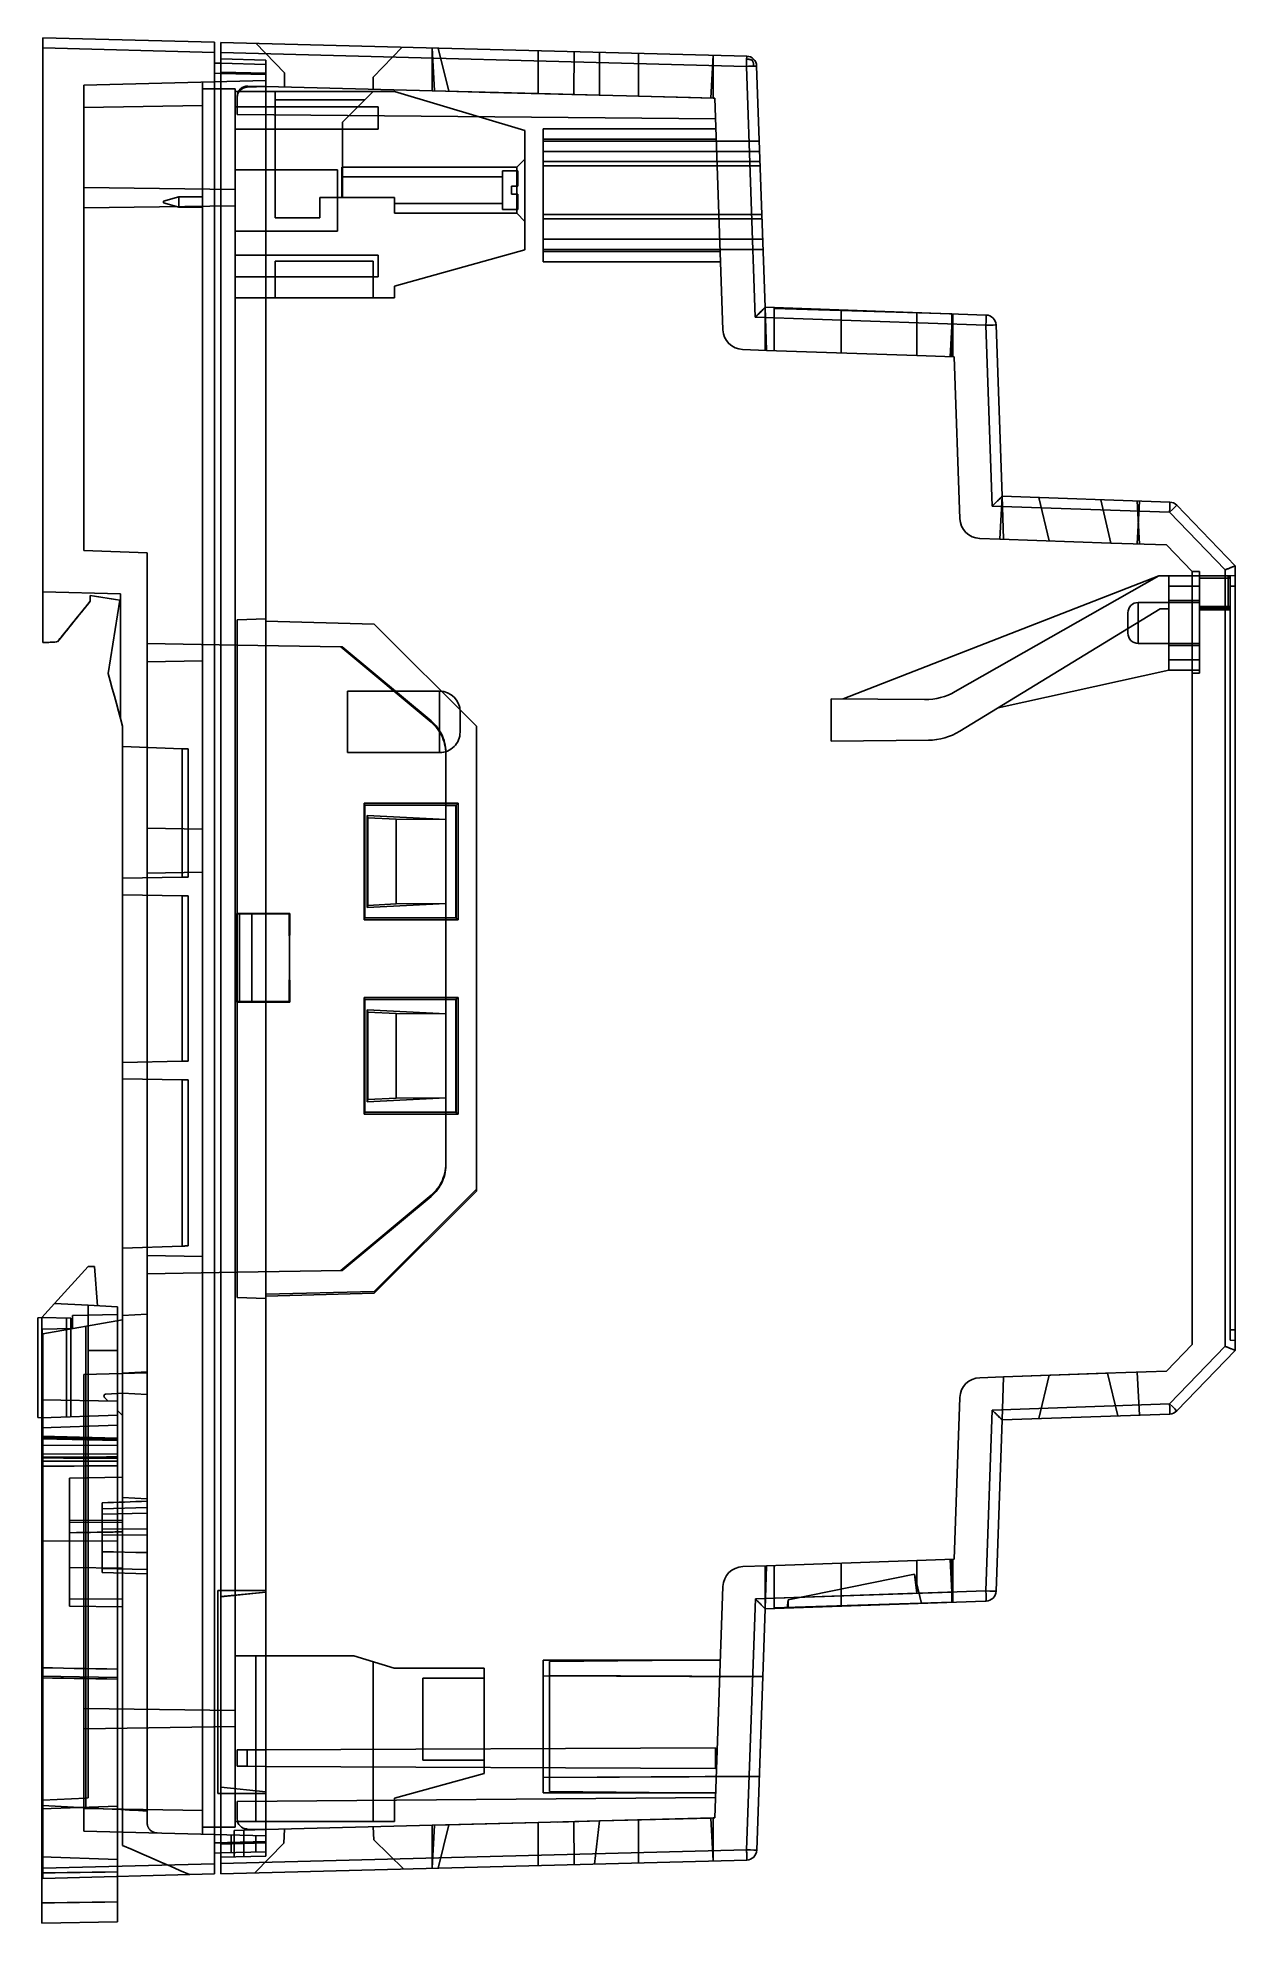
# Model space of a CAD drawing. Header units: millimetres. Extents: x -0.6 to 58, y -144 to -51.8.
import ezdxf

# ---------------------------------------------------------------- set-up
doc = ezdxf.new("R2010")
doc.units = ezdxf.units.MM
doc.layers.add('MAIN-1', color=7, linetype='Continuous')
doc.layers.add('MAIN-2', color=7, linetype='Continuous')

msp = doc.modelspace()

# ---------------------------------------------------------------- linework, layer by layer
at = {"layer": 'MAIN-1'}
for p, q in [((8.1, -52.042), (-0.3, -51.822)), ((-0.3, -52.322), (-0.3, -51.822)), ((-0.3, -52.322), (8.1, -52.542)), ((-0.3, -81.395), (-0.3, -52.322)), ((8.1, -52.542), (8.1, -52.042)), ((8.1, -141.118), (8.1, -52.542)), ((8.4, -52.05), (8.4, -52.551)), ((34.111, -52.723), (8.4, -52.05)), ((8.4, -52.551), (34.102, -53.224)), ((8.4, -52.551), (8.4, -141.11)), ((8.4, -53.071), (8.1, -53.063)), ((34.102, -53.223), (34.531, -65.49)), ((34.143, -52.87), (34.11, -52.87)), ((34.172, -52.872), (34.143, -52.87)), ((34.198, -52.875), (34.172, -52.872)), ((34.223, -52.878), (34.198, -52.875)), ((34.248, -52.883), (34.223, -52.878)), ((34.271, -52.889), (34.248, -52.883)), ((34.295, -52.895), (34.271, -52.889)), ((34.318, -52.903), (34.295, -52.895)), ((34.342, -52.912), (34.318, -52.903)), ((34.365, -52.922), (34.342, -52.912)), ((34.388, -52.932), (34.365, -52.922)), ((34.4, -52.92), (34.388, -52.932)), ((34.388, -52.933), (34.399, -52.955)), ((34.399, -52.955), (34.409, -52.979)), ((34.41, -52.909), (34.4, -52.92)), ((34.409, -52.979), (34.418, -53.002)), ((34.42, -52.9), (34.41, -52.909)), ((34.418, -53.002), (34.426, -53.026)), ((34.428, -52.891), (34.42, -52.9)), ((34.426, -53.026), (34.433, -53.05)), ((34.435, -52.884), (34.428, -52.891)), ((34.433, -53.05), (34.439, -53.073)), ((34.441, -52.878), (34.435, -52.884)), ((34.439, -53.073), (34.444, -53.097)), ((34.445, -52.874), (34.441, -52.878)), ((34.444, -53.097), (34.448, -53.122)), ((34.448, -52.871), (34.445, -52.874)), ((34.449, -52.869), (34.448, -52.871)), ((34.448, -53.122), (34.45, -53.149)), ((34.45, -52.868), (34.449, -52.869)), ((34.45, -53.149), (34.452, -53.178)), ((34.452, -53.178), (34.453, -53.211)), ((35.01, -65.007), (34.598, -53.206)), ((8.1, -53.563), (8.4, -53.571)), ((34.566, -65.455), (34.531, -65.49)), ((34.6, -65.421), (34.566, -65.455)), ((34.632, -65.389), (34.6, -65.421)), ((34.663, -65.358), (34.632, -65.389)), ((34.692, -65.329), (34.663, -65.358)), ((34.719, -65.302), (34.692, -65.329)), ((34.744, -65.276), (34.719, -65.302)), ((34.768, -65.252), (34.744, -65.276)), ((34.791, -65.229), (34.768, -65.252)), ((34.813, -65.207), (34.791, -65.229)), ((34.834, -65.186), (34.813, -65.207)), ((34.854, -65.165), (34.834, -65.186)), ((34.874, -65.145), (34.854, -65.165)), ((34.893, -65.126), (34.874, -65.145)), ((34.911, -65.108), (34.893, -65.126)), ((34.928, -65.091), (34.911, -65.108)), ((34.943, -65.076), (34.928, -65.091)), ((34.957, -65.061), (34.943, -65.076)), ((34.97, -65.048), (34.957, -65.061)), ((34.981, -65.037), (34.97, -65.048)), ((34.99, -65.028), (34.981, -65.037)), ((34.997, -65.02), (34.99, -65.028)), ((35.003, -65.015), (34.997, -65.02)), ((35.007, -65.01), (35.003, -65.015)), ((35.009, -65.008), (35.007, -65.01)), ((35.01, -65.007), (35.009, -65.008)), ((45.822, -65.384), (35.01, -65.007)), ((34.531, -65.49), (45.809, -65.884)), ((45.809, -65.884), (46.118, -74.73)), ((46.597, -74.246), (46.304, -65.867)), ((46.187, -74.661), (46.153, -74.694)), ((46.219, -74.628), (46.187, -74.661)), ((46.25, -74.597), (46.219, -74.628)), ((46.279, -74.568), (46.25, -74.597)), ((46.306, -74.541), (46.279, -74.568)), ((46.331, -74.516), (46.306, -74.541)), ((46.355, -74.492), (46.331, -74.516)), ((46.378, -74.469), (46.355, -74.492)), ((46.4, -74.447), (46.378, -74.469)), ((46.421, -74.426), (46.4, -74.447)), ((46.442, -74.405), (46.421, -74.426)), ((46.461, -74.385), (46.442, -74.405)), ((46.48, -74.366), (46.461, -74.385)), ((46.498, -74.348), (46.48, -74.366)), ((46.515, -74.331), (46.498, -74.348)), ((46.53, -74.315), (46.515, -74.331)), ((46.545, -74.301), (46.53, -74.315)), ((46.557, -74.288), (46.545, -74.301)), ((46.568, -74.277), (46.557, -74.288)), ((46.577, -74.267), (46.568, -74.277)), ((46.585, -74.26), (46.577, -74.267)), ((46.59, -74.254), (46.585, -74.26)), ((46.594, -74.25), (46.59, -74.254)), ((46.596, -74.247), (46.594, -74.25)), ((46.597, -74.246), (46.596, -74.247)), ((54.8, -74.533), (46.597, -74.246)), ((58, -77.644), (55.142, -74.685)), ((46.153, -74.694), (46.118, -74.73)), ((46.118, -74.73), (54.787, -75.032)), ((54.787, -75.032), (57.504, -77.846)), ((57.504, -77.846), (57.541, -77.832)), ((57.504, -115.814), (57.504, -77.846)), ((57.541, -77.832), (57.577, -77.817)), ((57.577, -77.817), (57.613, -77.803)), ((57.613, -77.803), (57.648, -77.788)), ((57.648, -77.788), (57.682, -77.775)), ((57.682, -77.775), (57.715, -77.761)), ((57.715, -77.761), (57.747, -77.748)), ((57.747, -77.748), (57.778, -77.735)), ((57.778, -77.735), (57.808, -77.723)), ((57.808, -77.723), (57.835, -77.712)), ((57.835, -77.712), (57.861, -77.702)), ((57.861, -77.702), (57.885, -77.692)), ((57.885, -77.692), (57.907, -77.683)), ((57.907, -77.683), (57.927, -77.675)), ((57.927, -77.675), (57.944, -77.668)), ((57.944, -77.668), (57.959, -77.662)), ((57.959, -77.662), (57.972, -77.656)), ((57.972, -77.656), (57.982, -77.652)), ((57.982, -77.652), (57.99, -77.649)), ((57.99, -77.649), (57.996, -77.646)), ((57.996, -77.646), (57.999, -77.645)), ((57.999, -77.645), (58, -77.644)), ((58, -77.644), (58, -77.644)), ((58, -77.644), (58, -77.644)), ((58, -77.644), (58, -77.644)), ((58, -77.644), (58, -77.644)), ((58, -77.644), (58, -77.644)), ((58, -77.644), (58, -77.644)), ((58, -77.644), (58, -116.016)), ((2.019, -79.138), (2.019, -79.098)), ((2.019, -79.178), (2.019, -79.138)), ((2.019, -79.218), (2.019, -79.178)), ((2.019, -79.259), (2.019, -79.218)), ((2.019, -79.299), (2.019, -79.259)), ((2.019, -79.34), (2.019, -79.299)), ((2.02, -79.098), (2.225, -79.132)), ((2.225, -79.132), (2.431, -79.166)), ((2.431, -79.166), (2.637, -79.199)), ((2.637, -79.199), (2.844, -79.233)), ((2.844, -79.233), (3.052, -79.266)), ((3.052, -79.266), (3.26, -79.3)), ((1.329, -80.231), (1.559, -79.948)), ((1.559, -79.948), (1.789, -79.664)), ((1.789, -79.664), (2.019, -79.381)), ((2.019, -79.381), (2.019, -79.34)), ((2.896, -82.911), (3.47, -79.334)), ((3.26, -79.3), (3.47, -79.334)), ((0.409, -81.363), (0.639, -81.08)), ((0.639, -81.08), (0.869, -80.797)), ((0.869, -80.797), (1.099, -80.514)), ((1.099, -80.514), (1.329, -80.231)), ((0, -81.395), (-0.3, -81.395)), ((0.057, -81.389), (0, -81.396)), ((0.115, -81.385), (0.057, -81.389)), ((0.174, -81.381), (0.115, -81.385)), ((0.233, -81.378), (0.174, -81.381)), ((0.291, -81.375), (0.233, -81.378)), ((0.349, -81.371), (0.291, -81.375)), ((0.406, -81.361), (0.349, -81.371)), ((2.996, -83.28), (2.896, -82.911)), ((3.097, -83.648), (2.996, -83.28)), ((3.197, -84.016), (3.097, -83.648)), ((3.298, -84.384), (3.197, -84.016)), ((3.399, -84.753), (3.298, -84.384)), ((3.499, -85.121), (3.399, -84.753)), ((3.599, -85.489), (3.499, -85.121)), ((3.6, -85.489), (3.6, -114.516)), ((15.417, -89.258), (20, -89.26)), ((15.417, -94.961), (15.417, -89.258)), ((15.45, -89.357), (15.417, -89.258)), ((19.9, -89.359), (15.45, -89.357)), ((15.45, -89.357), (15.45, -94.861)), ((19.4, -89.359), (19.4, -90.057)), ((19.4, -89.361), (19.898, -89.361)), ((19.898, -89.361), (19.898, -94.857)), ((20, -89.26), (19.9, -89.359)), ((19.9, -94.859), (19.9, -89.359)), ((20, -89.26), (20, -94.959)), ((15.55, -94.362), (15.55, -89.857)), ((19.4, -90.058), (15.55, -89.857)), ((15.55, -89.857), (15.586, -89.967)), ((15.586, -89.967), (15.586, -94.252)), ((15.586, -89.967), (16.978, -90.038)), ((19.4, -90.061), (16.978, -90.038)), ((16.978, -90.038), (16.978, -94.181)), ((19.4, -90.057), (19.4, -90.061)), ((19.4, -90.061), (19.4, -94.159)), ((15.45, -94.861), (15.417, -94.961)), ((20, -94.959), (15.417, -94.961)), ((15.45, -94.861), (19.9, -94.859)), ((15.55, -94.362), (19.4, -94.161)), ((15.586, -94.252), (15.55, -94.362)), ((16.978, -94.181), (15.586, -94.252)), ((16.978, -94.181), (19.4, -94.158)), ((19.4, -94.158), (19.4, -94.162)), ((19.4, -94.86), (19.4, -94.16)), ((19.898, -94.857), (19.4, -94.858)), ((19.9, -94.859), (20, -94.959)), ((15.417, -104.461), (15.417, -98.758)), ((15.417, -98.758), (20, -98.76)), ((15.45, -98.857), (15.417, -98.758)), ((19.9, -98.859), (15.45, -98.857)), ((15.45, -98.857), (15.45, -104.361)), ((15.55, -103.862), (15.55, -99.357)), ((19.4, -99.558), (15.55, -99.357)), ((15.55, -99.357), (15.586, -99.467)), ((15.586, -99.467), (15.586, -103.752)), ((15.586, -99.467), (16.978, -99.538)), ((19.4, -99.561), (16.978, -99.538)), ((16.978, -99.538), (16.978, -103.681)), ((19.4, -99.557), (19.4, -98.859)), ((19.4, -98.861), (19.898, -98.861)), ((19.4, -99.557), (19.4, -99.561)), ((19.4, -99.561), (19.4, -103.659)), ((19.898, -98.861), (19.898, -104.358)), ((20, -98.76), (19.9, -98.859)), ((19.9, -104.359), (19.9, -98.859)), ((20, -98.76), (20, -104.46)), ((15.55, -103.862), (19.4, -103.661)), ((15.586, -103.752), (15.55, -103.862)), ((16.978, -103.681), (15.586, -103.752)), ((16.978, -103.681), (19.4, -103.658)), ((19.4, -103.658), (19.4, -103.662)), ((19.4, -103.66), (19.4, -104.36)), ((15.417, -104.461), (15.45, -104.361)), ((20, -104.459), (15.417, -104.461)), ((15.45, -104.361), (19.9, -104.359)), ((19.898, -104.357), (19.4, -104.358)), ((20, -104.459), (19.9, -104.36)), ((1.919, -111.913), (0.274, -113.723)), ((2.219, -111.913), (1.919, -111.913)), ((2.365, -113.832), (2.219, -111.913)), ((0.274, -113.723), (-0.351, -114.41)), ((1.919, -113.809), (0.274, -113.723)), ((1.919, -113.809), (3.349, -113.884)), ((1.919, -114.81), (1.919, -113.809)), ((3.349, -113.884), (3.349, -114.56)), ((-0.551, -114.427), (-0.351, -114.41)), ((-0.551, -119.289), (-0.551, -114.427)), ((-0.351, -114.41), (-0.351, -138.019)), ((-0.3, -115.198), (3.6, -114.516)), ((-0.3, -115.198), (-0.3, -141.336)), ((57.504, -115.814), (54.787, -118.628)), ((55.142, -118.975), (58, -116.016)), ((57.529, -115.824), (57.504, -115.814)), ((57.553, -115.834), (57.529, -115.824)), ((57.577, -115.843), (57.553, -115.834)), ((57.601, -115.853), (57.577, -115.843)), ((57.624, -115.862), (57.601, -115.853)), ((57.647, -115.872), (57.624, -115.862)), ((57.67, -115.881), (57.647, -115.872)), ((57.692, -115.89), (57.67, -115.881)), ((57.713, -115.898), (57.692, -115.89)), ((57.734, -115.907), (57.713, -115.898)), ((57.754, -115.915), (57.734, -115.907)), ((57.774, -115.923), (57.754, -115.915)), ((57.793, -115.931), (57.774, -115.923)), ((57.811, -115.938), (57.793, -115.931)), ((57.829, -115.945), (57.811, -115.938)), ((57.845, -115.952), (57.829, -115.945)), ((57.861, -115.959), (57.845, -115.952)), ((57.877, -115.965), (57.861, -115.959)), ((57.891, -115.971), (57.877, -115.965)), ((57.905, -115.976), (57.891, -115.971)), ((57.917, -115.981), (57.905, -115.976)), ((57.929, -115.986), (57.917, -115.981)), ((57.94, -115.991), (57.929, -115.986)), ((57.951, -115.995), (57.94, -115.991)), ((57.96, -115.999), (57.951, -115.995)), ((57.968, -116.002), (57.96, -115.999)), ((57.975, -116.005), (57.968, -116.002)), ((57.982, -116.008), (57.975, -116.005)), ((57.987, -116.01), (57.982, -116.008)), ((57.992, -116.012), (57.987, -116.01)), ((57.995, -116.014), (57.992, -116.012)), ((57.998, -116.015), (57.995, -116.014)), ((57.999, -116.015), (57.998, -116.015)), ((58, -116.016), (57.999, -116.015)), ((58, -116.016), (58, -116.016)), ((58, -116.016), (58, -116.016)), ((58, -116.016), (58, -116.016)), ((58, -116.016), (58, -116.016)), ((58, -116.016), (58, -116.016)), ((58, -116.016), (58, -116.016)), ((46.118, -118.931), (45.809, -127.776)), ((54.787, -118.628), (46.118, -118.931)), ((46.153, -118.966), (46.118, -118.931)), ((-0.551, -119.289), (-0.351, -119.306)), ((46.187, -119), (46.153, -118.966)), ((46.219, -119.032), (46.187, -119)), ((46.25, -119.063), (46.219, -119.032)), ((46.279, -119.092), (46.25, -119.063)), ((46.306, -119.119), (46.279, -119.092)), ((46.304, -127.793), (46.597, -119.414)), ((46.332, -119.145), (46.306, -119.119)), ((46.356, -119.169), (46.332, -119.145)), ((46.378, -119.192), (46.356, -119.169)), ((46.4, -119.214), (46.378, -119.192)), ((46.422, -119.235), (46.4, -119.214)), ((46.442, -119.256), (46.422, -119.235)), ((46.462, -119.276), (46.442, -119.256)), ((46.481, -119.295), (46.462, -119.276)), ((46.499, -119.313), (46.481, -119.295)), ((46.515, -119.33), (46.499, -119.313)), ((46.531, -119.346), (46.515, -119.33)), ((46.545, -119.36), (46.531, -119.346)), ((46.557, -119.373), (46.545, -119.36)), ((46.568, -119.384), (46.557, -119.373)), ((46.577, -119.393), (46.568, -119.384)), ((46.585, -119.401), (46.577, -119.393)), ((46.59, -119.406), (46.585, -119.401)), ((46.594, -119.41), (46.59, -119.406)), ((46.596, -119.413), (46.594, -119.41)), ((46.597, -119.414), (46.596, -119.413)), ((46.597, -119.414), (54.8, -119.128)), ((46.597, -119.414), (46.597, -119.414)), ((46.597, -119.414), (46.597, -119.414)), ((46.597, -119.414), (46.597, -119.414)), ((46.597, -119.414), (46.597, -119.414)), ((46.597, -119.414), (46.597, -119.414)), ((46.597, -119.414), (46.597, -119.414)), ((46.597, -119.414), (46.597, -119.414)), ((45.809, -127.776), (34.536, -128.17)), ((34.536, -128.17), (34.107, -140.437)), ((34.571, -128.205), (34.536, -128.17)), ((34.605, -128.239), (34.571, -128.205)), ((34.602, -140.454), (35.015, -128.653)), ((34.637, -128.271), (34.605, -128.239)), ((34.668, -128.302), (34.637, -128.271)), ((34.697, -128.331), (34.668, -128.302)), ((34.724, -128.358), (34.697, -128.331)), ((34.749, -128.384), (34.724, -128.358)), ((34.773, -128.408), (34.749, -128.384)), ((34.796, -128.431), (34.773, -128.408)), ((34.818, -128.453), (34.796, -128.431)), ((34.839, -128.474), (34.818, -128.453)), ((34.86, -128.495), (34.839, -128.474)), ((34.88, -128.515), (34.86, -128.495)), ((34.898, -128.534), (34.88, -128.515)), ((34.916, -128.552), (34.898, -128.534)), ((34.933, -128.569), (34.916, -128.552)), ((34.948, -128.585), (34.933, -128.569)), ((34.962, -128.599), (34.948, -128.585)), ((34.975, -128.612), (34.962, -128.599)), ((34.986, -128.623), (34.975, -128.612)), ((34.995, -128.632), (34.986, -128.623)), ((35.002, -128.64), (34.995, -128.632)), ((35.008, -128.645), (35.002, -128.64)), ((35.012, -128.65), (35.008, -128.645)), ((35.014, -128.652), (35.012, -128.65)), ((35.015, -128.653), (35.014, -128.652)), ((35.015, -128.653), (45.774, -128.277)), ((45.774, -128.277), (45.822, -128.276)), ((-0.3, -138.017), (-0.351, -138.019)), ((-0.351, -141.572), (-0.351, -138.019)), ((8.4, -140.089), (8.1, -140.097)), ((8.1, -140.597), (8.4, -140.589)), ((34.107, -140.437), (8.4, -141.11)), ((8.4, -141.61), (34.116, -140.937)), ((-0.351, -141.678), (-0.351, -141.572)), ((-0.342, -141.572), (-0.351, -141.572)), ((-0.351, -141.785), (-0.351, -141.678)), ((-0.351, -141.89), (-0.351, -141.785)), ((-0.351, -141.994), (-0.351, -141.89)), ((-0.351, -142.095), (-0.351, -141.994)), ((-0.334, -141.572), (-0.342, -141.572)), ((-0.325, -141.572), (-0.334, -141.572)), ((-0.317, -141.571), (-0.325, -141.572)), ((-0.308, -141.571), (-0.317, -141.571)), ((-0.3, -141.571), (-0.308, -141.571)), ((8.1, -141.117), (-0.3, -141.337)), ((-0.3, -141.337), (-0.3, -141.336)), ((-0.3, -141.336), (-0.3, -141.336)), ((-0.3, -141.336), (-0.3, -141.336)), ((-0.3, -141.338), (-0.3, -141.337)), ((-0.3, -141.337), (-0.3, -141.337)), ((-0.3, -141.337), (-0.3, -141.337)), ((-0.3, -141.337), (-0.3, -141.337)), ((-0.3, -141.337), (-0.3, -141.337)), ((-0.3, -141.337), (-0.3, -141.337)), ((-0.3, -141.337), (-0.3, -141.337)), ((-0.3, -141.337), (-0.3, -141.337)), ((-0.3, -141.337), (-0.3, -141.337)), ((-0.3, -141.337), (-0.3, -141.337)), ((-0.3, -141.337), (-0.3, -141.337)), ((-0.3, -141.337), (-0.3, -141.337)), ((-0.3, -141.337), (-0.3, -141.337)), ((-0.3, -141.337), (-0.3, -141.337)), ((-0.3, -141.337), (-0.3, -141.337)), ((-0.3, -141.337), (-0.3, -141.337)), ((-0.3, -141.337), (-0.3, -141.337)), ((-0.3, -141.337), (-0.3, -141.337)), ((-0.3, -141.337), (-0.3, -141.337)), ((-0.3, -141.337), (-0.3, -141.337)), ((-0.3, -141.337), (-0.3, -141.337)), ((-0.3, -141.337), (-0.3, -141.337)), ((-0.3, -141.337), (-0.3, -141.337)), ((-0.3, -141.337), (-0.3, -141.337)), ((-0.3, -141.337), (-0.3, -141.337)), ((-0.3, -141.337), (-0.3, -141.337)), ((-0.3, -141.337), (-0.3, -141.337)), ((-0.3, -141.337), (-0.3, -141.337)), ((-0.3, -141.337), (-0.3, -141.337)), ((-0.3, -141.337), (-0.3, -141.337)), ((-0.3, -141.337), (-0.3, -141.337)), ((-0.3, -141.337), (-0.3, -141.337)), ((-0.3, -141.337), (-0.3, -141.337)), ((-0.3, -141.337), (-0.3, -141.337)), ((-0.3, -141.337), (-0.3, -141.337)), ((-0.3, -141.337), (-0.3, -141.337)), ((-0.3, -141.337), (-0.3, -141.337)), ((-0.3, -141.337), (-0.3, -141.337)), ((-0.3, -141.337), (-0.3, -141.337)), ((-0.3, -141.337), (-0.3, -141.337)), ((-0.3, -141.337), (-0.3, -141.337)), ((-0.3, -141.337), (-0.3, -141.337)), ((-0.3, -141.337), (-0.3, -141.337)), ((-0.3, -141.337), (-0.3, -141.337)), ((-0.3, -141.337), (-0.3, -141.337)), ((-0.3, -141.337), (-0.3, -141.337)), ((-0.3, -141.337), (-0.3, -141.337)), ((-0.3, -141.337), (-0.3, -141.337)), ((-0.3, -141.337), (-0.3, -141.337)), ((-0.3, -141.337), (-0.3, -141.337)), ((-0.3, -141.338), (-0.3, -141.338)), ((-0.3, -141.338), (-0.3, -141.338)), ((-0.3, -141.338), (-0.3, -141.338)), ((-0.3, -141.338), (-0.3, -141.338)), ((-0.3, -141.338), (-0.3, -141.338)), ((-0.3, -141.338), (-0.3, -141.338)), ((-0.3, -141.338), (-0.3, -141.338)), ((-0.3, -141.338), (-0.3, -141.338)), ((-0.3, -141.338), (-0.3, -141.338)), ((-0.3, -141.338), (-0.3, -141.338)), ((-0.3, -141.338), (-0.3, -141.338)), ((-0.3, -141.338), (-0.3, -141.338)), ((-0.3, -141.338), (-0.3, -141.338)), ((-0.3, -141.338), (-0.3, -141.338)), ((-0.3, -141.338), (-0.3, -141.338)), ((-0.3, -141.338), (-0.3, -141.338)), ((-0.3, -141.338), (-0.3, -141.338)), ((-0.3, -141.338), (-0.3, -141.338)), ((-0.3, -141.338), (-0.3, -141.338)), ((-0.3, -141.338), (-0.3, -141.338)), ((-0.3, -141.338), (-0.3, -141.338)), ((-0.3, -141.338), (-0.3, -141.338)), ((-0.3, -141.338), (-0.3, -141.338)), ((-0.3, -141.338), (-0.3, -141.338)), ((-0.3, -141.338), (-0.3, -141.338)), ((-0.3, -141.338), (-0.3, -141.338)), ((-0.3, -141.338), (-0.3, -141.338)), ((-0.3, -141.338), (-0.3, -141.338)), ((-0.3, -141.338), (-0.3, -141.338)), ((-0.3, -141.363), (-0.3, -141.338)), ((-0.3, -141.387), (-0.3, -141.363)), ((-0.3, -141.41), (-0.3, -141.387)), ((-0.3, -141.433), (-0.3, -141.41)), ((-0.3, -141.456), (-0.3, -141.433)), ((-0.3, -141.478), (-0.3, -141.456)), ((-0.3, -141.5), (-0.3, -141.478)), ((-0.3, -141.521), (-0.3, -141.5)), ((-0.3, -141.542), (-0.3, -141.521)), ((-0.3, -141.563), (-0.3, -141.542)), ((-0.3, -141.583), (-0.3, -141.563)), ((-0.3, -141.603), (-0.3, -141.583)), ((-0.3, -141.623), (-0.3, -141.603)), ((8.1, -141.618), (-0.3, -141.838)), ((-0.3, -141.641), (-0.3, -141.623)), ((-0.3, -141.659), (-0.3, -141.641)), ((-0.3, -141.677), (-0.3, -141.659)), ((-0.3, -141.693), (-0.3, -141.677)), ((-0.3, -141.709), (-0.3, -141.693)), ((-0.3, -141.724), (-0.3, -141.709)), ((-0.3, -141.738), (-0.3, -141.724)), ((-0.3, -141.752), (-0.3, -141.738)), ((-0.3, -141.764), (-0.3, -141.752)), ((-0.3, -141.775), (-0.3, -141.764)), ((-0.3, -141.786), (-0.3, -141.775)), ((-0.3, -141.796), (-0.3, -141.786)), ((-0.3, -141.805), (-0.3, -141.796)), ((-0.3, -141.812), (-0.3, -141.805)), ((-0.3, -141.819), (-0.3, -141.812)), ((-0.3, -141.825), (-0.3, -141.819)), ((-0.3, -141.83), (-0.3, -141.825)), ((-0.3, -141.833), (-0.3, -141.83)), ((-0.3, -141.836), (-0.3, -141.833)), ((-0.3, -141.838), (-0.3, -141.836)), ((-0.3, -141.838), (-0.3, -141.838)), ((3.349, -141.742), (3.349, -141.853)), ((3.349, -141.853), (3.349, -141.963)), ((3.349, -141.963), (3.349, -142.07)), ((8.1, -141.118), (8.1, -141.141)), ((8.1, -141.141), (8.1, -141.164)), ((8.1, -141.164), (8.1, -141.187)), ((8.1, -141.187), (8.1, -141.209)), ((8.1, -141.209), (8.1, -141.231)), ((8.1, -141.231), (8.1, -141.252)), ((8.1, -141.252), (8.1, -141.273)), ((8.1, -141.273), (8.1, -141.294)), ((8.1, -141.294), (8.1, -141.315)), ((8.1, -141.315), (8.1, -141.335)), ((8.1, -141.335), (8.1, -141.355)), ((8.1, -141.355), (8.1, -141.374)), ((8.1, -141.374), (8.1, -141.393)), ((8.1, -141.393), (8.1, -141.412)), ((8.1, -141.412), (8.1, -141.43)), ((8.1, -141.43), (8.1, -141.447)), ((8.1, -141.447), (8.1, -141.464)), ((8.1, -141.464), (8.1, -141.479)), ((8.1, -141.479), (8.1, -141.495)), ((8.1, -141.495), (8.1, -141.509)), ((8.1, -141.509), (8.1, -141.523)), ((8.1, -141.523), (8.1, -141.535)), ((8.1, -141.535), (8.1, -141.547)), ((8.1, -141.547), (8.1, -141.558)), ((8.1, -141.558), (8.1, -141.568)), ((8.1, -141.568), (8.1, -141.578)), ((8.1, -141.578), (8.1, -141.586)), ((8.1, -141.586), (8.1, -141.593)), ((8.1, -141.593), (8.1, -141.6)), ((8.1, -141.6), (8.1, -141.605)), ((8.1, -141.605), (8.1, -141.61)), ((8.1, -141.61), (8.1, -141.613)), ((8.1, -141.613), (8.1, -141.616)), ((8.1, -141.616), (8.1, -141.617)), ((8.1, -141.617), (8.1, -141.618)), ((8.4, -141.133), (8.4, -141.11)), ((8.4, -141.156), (8.4, -141.133)), ((8.4, -141.179), (8.4, -141.156)), ((8.4, -141.201), (8.4, -141.179)), ((8.4, -141.223), (8.4, -141.201)), ((8.4, -141.244), (8.4, -141.223)), ((8.4, -141.265), (8.4, -141.244)), ((8.4, -141.286), (8.4, -141.265)), ((8.4, -141.307), (8.4, -141.286)), ((8.4, -141.327), (8.4, -141.307)), ((8.4, -141.347), (8.4, -141.327)), ((8.4, -141.366), (8.4, -141.347)), ((8.4, -141.385), (8.4, -141.366)), ((8.4, -141.404), (8.4, -141.385)), ((8.4, -141.422), (8.4, -141.404)), ((8.4, -141.439), (8.4, -141.422)), ((8.4, -141.456), (8.4, -141.439)), ((8.4, -141.472), (8.4, -141.456)), ((8.4, -141.487), (8.4, -141.472)), ((8.4, -141.501), (8.4, -141.487)), ((8.4, -141.515), (8.4, -141.501)), ((8.4, -141.527), (8.4, -141.515)), ((8.4, -141.539), (8.4, -141.527)), ((8.4, -141.55), (8.4, -141.539)), ((8.4, -141.561), (8.4, -141.55)), ((8.4, -141.57), (8.4, -141.561)), ((8.4, -141.578), (8.4, -141.57)), ((8.4, -141.586), (8.4, -141.578)), ((8.4, -141.592), (8.4, -141.586)), ((8.4, -141.598), (8.4, -141.592)), ((8.4, -141.602), (8.4, -141.598)), ((8.4, -141.606), (8.4, -141.602)), ((8.4, -141.608), (8.4, -141.606)), ((8.4, -141.61), (8.4, -141.608)), ((8.4, -141.61), (8.4, -141.61)), ((-0.351, -142.193), (-0.351, -142.095)), ((-0.351, -142.289), (-0.351, -142.193)), ((-0.351, -142.381), (-0.351, -142.289)), ((-0.351, -142.469), (-0.351, -142.381)), ((-0.351, -142.552), (-0.351, -142.469)), ((-0.351, -142.631), (-0.351, -142.552)), ((-0.351, -142.703), (-0.351, -142.631)), ((-0.351, -142.771), (-0.351, -142.703)), ((-0.351, -142.832), (-0.351, -142.771)), ((-0.351, -142.887), (-0.351, -142.832)), ((-0.351, -142.935), (-0.351, -142.887)), ((3.349, -142.07), (3.349, -142.174)), ((3.349, -142.174), (3.349, -142.273)), ((3.349, -142.273), (3.349, -142.369)), ((3.349, -142.369), (3.349, -142.459)), ((3.349, -142.459), (3.349, -142.545)), ((3.349, -142.545), (3.349, -142.624)), ((3.349, -142.624), (3.349, -142.698)), ((3.349, -142.698), (3.349, -142.764)), ((3.349, -142.764), (3.349, -142.823)), ((3.349, -142.823), (3.349, -142.876)), ((3.349, -142.876), (3.349, -142.92)), ((3.349, -142.92), (3.349, -142.957)), ((-0.351, -142.976), (-0.351, -142.935)), ((-0.351, -143.01), (-0.351, -142.976)), ((-0.351, -143.037), (-0.351, -143.01)), ((0.266, -143.028), (-0.351, -143.037)), ((-0.351, -143.037), (-0.351, -144.031)), ((0.882, -143.019), (0.266, -143.028)), ((1.499, -143.011), (0.882, -143.019)), ((2.116, -143.002), (1.499, -143.011)), ((2.732, -142.994), (2.116, -143.002)), ((3.349, -142.985), (2.732, -142.994)), ((3.349, -142.957), (3.349, -142.985)), ((3.349, -142.985), (3.349, -143.966)), ((-0.351, -144.031), (3.349, -143.966))]:
    msp.add_line(p, q, dxfattribs=at)
for centre, start, end in [((34.098, -53.223), 45.25003, 88.50049), ((34.098, -53.223), 2.00002, 45.25003), ((45.805, -65.884), 2.00002, 88.00019), ((54.782, -75.032), 43.99995, 87.99996), ((54.782, -118.628), 272.00004, 316.00005), ((45.805, -127.776), 271.99993, 358.00009), ((34.103, -140.437), 271.49985, 357.99975), ((34.103, -140.437), 356.95662, 357.99975)]:
    msp.add_arc(centre, 0.5, start, end, dxfattribs=at)
for centre, major_axis, ratio, start_param, end_param in [((34.098, -53.223), (0.013, 0.5), 0.008724, -1.57073, -0.785614), ((34.098, -53.223), (-0.5, -0.017), 0.000305, 1.579518, 2.361708), ((34.098, -53.223), (0.013, 0.5), 0.008724, -0.785614, 0), ((34.098, -53.223), (-0.5, -0.017), 0.000305, 2.361708, 3.141593), ((45.805, -65.884), (0.017, 0.5), 0.008721, -1.570492, 0), ((45.805, -65.884), (-0.5, -0.017), 0.000305, 1.579518, 3.141575), ((54.782, -75.032), (0.017, 0.5), 0.008721, -1.570492, 0), ((54.782, -75.032), (-0.36, -0.347), 0.006062, 1.577074, 3.141478), ((2936.76, -2465.947), (3782.644, 0), 1, 2.459311, 2.459522), ((54.782, -118.628), (0.36, -0.347), 0.006062, 0.000115, 1.564519), ((54.782, -118.628), (-0.017, 0.5), 0.008721, 3.141593, 4.712084), ((45.805, -127.776), (-0.017, 0.5), 0.008721, 3.141446, 4.712084), ((45.805, -127.776), (0.5, -0.017), 0.000304, 0, 1.562075), ((34.103, -140.437), (-0.013, 0.5), 0.008724, 3.141593, 4.71216), ((34.103, -140.437), (0.5, -0.017), 0.000304, 0, 1.562075), ((34.103, -140.437), (0.5, -0.017), 0.000304, -0.002702, 0)]:
    msp.add_ellipse(centre, major_axis=major_axis, ratio=ratio, start_param=start_param, end_param=end_param, dxfattribs=at)
at = {"layer": 'MAIN-2'}
for p, q in [((-0.3, -51.822), (-0.3, -51.822)), ((8.1, -52.542), (-0.3, -52.322)), ((8.1, -52.042), (8.1, -52.042)), ((8.4, -52.05), (8.4, -52.05)), ((34.102, -53.223), (8.4, -52.55)), ((10.11, -52.095), (10.11, -52.095)), ((10.11, -52.095), (10.11, -52.095)), ((10.11, -52.095), (10.11, -52.095)), ((10.11, -52.095), (10.11, -52.095)), ((10.11, -52.095), (11.51, -53.532)), ((15.85, -53.745), (17.27, -52.282)), ((17.27, -52.282), (17.27, -52.282)), ((17.27, -52.282), (17.27, -52.282)), ((17.27, -52.282), (17.27, -52.282)), ((17.27, -52.282), (17.27, -52.282)), ((18.739, -54.421), (18.739, -52.321)), ((18.739, -52.321), (18.739, -52.321)), ((18.739, -52.321), (18.739, -52.321)), ((18.739, -52.321), (18.739, -52.321)), ((18.739, -52.321), (18.739, -52.321)), ((18.739, -52.321), (18.739, -52.321)), ((18.739, -52.321), (18.739, -52.321)), ((18.739, -52.321), (18.739, -52.321)), ((18.739, -52.321), (18.739, -52.321)), ((18.739, -52.321), (18.739, -52.321)), ((18.739, -52.321), (18.739, -52.321)), ((18.739, -52.321), (18.739, -52.321)), ((18.85, -54.424), (18.739, -52.321)), ((19.028, -52.328), (19.543, -54.443)), ((23.909, -54.557), (23.909, -52.456)), ((25.685, -52.503), (25.66, -54.603)), ((26.923, -54.636), (26.923, -52.535)), ((8.1, -53.063), (8.1, -53.063)), ((8.4, -52.856), (10.6, -52.913)), ((8.4, -52.856), (8.4, -52.856)), ((8.4, -52.856), (10.6, -52.913)), ((8.4, -52.856), (10.6, -52.913)), ((10.6, -53.129), (8.4, -53.071)), ((10.6, -52.913), (10.6, -53.563)), ((10.6, -52.913), (10.6, -52.913)), ((10.6, -53.129), (10.6, -53.129)), ((28.816, -52.585), (28.816, -54.685)), ((32.466, -52.68), (32.356, -54.778)), ((32.466, -54.781), (32.466, -52.68)), ((32.466, -52.68), (32.466, -52.68)), ((32.466, -52.68), (32.466, -52.68)), ((32.466, -52.68), (32.466, -52.68)), ((32.466, -52.68), (32.466, -52.68)), ((32.466, -52.68), (32.466, -52.68)), ((32.466, -52.68), (32.466, -52.68)), ((32.466, -52.68), (32.466, -52.68)), ((32.466, -52.68), (32.466, -52.68)), ((32.466, -52.68), (32.466, -52.68)), ((32.466, -52.68), (32.466, -52.68)), ((32.466, -52.68), (32.466, -52.68)), ((32.466, -52.68), (32.466, -52.68)), ((34.531, -65.49), (34.102, -53.223)), ((34.146, -52.871), (34.11, -52.87)), ((34.111, -52.723), (34.111, -52.723)), ((34.177, -52.872), (34.146, -52.871)), ((34.206, -52.876), (34.177, -52.872)), ((34.233, -52.88), (34.206, -52.876)), ((34.259, -52.886), (34.233, -52.88)), ((34.285, -52.893), (34.259, -52.886)), ((34.311, -52.901), (34.285, -52.893)), ((34.337, -52.91), (34.311, -52.901)), ((34.363, -52.921), (34.337, -52.91)), ((34.388, -52.932), (34.363, -52.921)), ((34.4, -52.92), (34.388, -52.932)), ((34.388, -52.932), (34.399, -52.955)), ((34.399, -52.955), (34.409, -52.979)), ((34.41, -52.909), (34.4, -52.92)), ((34.409, -52.979), (34.418, -53.002)), ((34.42, -52.9), (34.41, -52.909)), ((34.418, -53.002), (34.426, -53.026)), ((34.428, -52.891), (34.42, -52.9)), ((34.426, -53.026), (34.433, -53.05)), ((34.435, -52.884), (34.428, -52.891)), ((34.433, -53.05), (34.439, -53.073)), ((34.441, -52.878), (34.435, -52.884)), ((34.439, -53.073), (34.443, -53.097)), ((34.445, -52.874), (34.441, -52.878)), ((34.443, -53.097), (34.447, -53.122)), ((34.448, -52.871), (34.445, -52.874)), ((34.447, -53.122), (34.45, -53.149)), ((34.449, -52.869), (34.448, -52.871)), ((34.45, -52.868), (34.449, -52.869)), ((34.45, -53.149), (34.452, -53.178)), ((34.452, -53.178), (34.453, -53.211)), ((34.598, -53.206), (35.01, -65.007)), ((34.598, -53.206), (34.598, -53.206)), ((10.6, -53.91), (1.7, -54.141)), ((1.7, -54.141), (1.7, -54.141)), ((1.7, -54.141), (1.7, -54.141)), ((1.7, -54.141), (1.7, -54.141)), ((1.7, -54.141), (1.7, -59.142)), ((7.5, -53.989), (7.5, -53.989)), ((7.5, -53.989), (7.5, -53.989)), ((7.5, -53.989), (7.5, -54.33)), ((7.5, -54.33), (7.5, -54.33)), ((7.5, -54.33), (7.5, -54.33)), ((7.5, -54.33), (7.5, -59.223)), ((7.5, -54.33), (7.5, -54.33)), ((7.5, -54.33), (7.5, -54.33)), ((7.5, -54.33), (7.5, -54.33)), ((7.5, -54.33), (9.1, -54.33)), ((10.6, -53.628), (8.1, -53.563)), ((8.4, -53.505), (10.6, -53.563)), ((10.6, -53.563), (8.4, -53.505)), ((8.4, -53.571), (10.6, -53.628)), ((9.1, -54.33), (9.1, -54.33)), ((9.1, -54.33), (9.1, -59.245)), ((9.683, -54.24), (10.6, -54.208)), ((9.683, -54.24), (9.683, -54.24)), ((9.721, -54.185), (10.6, -54.208)), ((9.721, -54.185), (9.721, -54.185)), ((10.6, -140.097), (10.6, -53.563)), ((10.6, -53.563), (10.6, -53.563)), ((10.6, -53.908), (10.6, -53.908)), ((10.6, -54.208), (10.6, -54.208)), ((10.6, -54.208), (10.6, -54.208)), ((10.6, -54.208), (10.6, -54.208)), ((10.6, -54.208), (10.6, -54.208)), ((10.6, -54.208), (10.6, -54.208)), ((10.6, -54.208), (18.739, -54.421)), ((11.51, -53.532), (11.51, -53.532)), ((11.51, -53.532), (11.51, -53.532)), ((11.51, -53.532), (11.51, -53.532)), ((11.51, -53.532), (11.51, -53.532)), ((11.51, -53.532), (11.51, -54.232)), ((11.51, -54.232), (11.51, -54.232)), ((11.51, -54.232), (11.51, -54.232)), ((11.51, -54.232), (11.51, -54.232)), ((11.51, -54.232), (11.51, -54.232)), ((15.85, -53.745), (15.85, -53.745)), ((15.85, -53.745), (15.85, -53.745)), ((15.85, -53.745), (15.85, -53.745)), ((15.85, -53.745), (15.85, -54.346)), ((15.85, -53.745), (15.85, -53.745)), ((15.85, -54.346), (15.85, -54.346)), ((15.85, -54.346), (15.85, -54.346)), ((15.85, -54.346), (15.85, -54.346)), ((15.85, -54.346), (15.85, -54.346)), ((1.7, -55.242), (7.5, -55.141)), ((1.7, -55.242), (1.7, -55.242)), ((1.7, -55.242), (1.7, -55.242)), ((7.5, -55.141), (7.5, -55.141)), ((7.5, -55.141), (7.5, -55.141)), ((9.1, -54.459), (9.1, -54.459)), ((9.1, -54.459), (9.1, -54.459)), ((16.9, -54.459), (9.1, -54.459)), ((9.1, -55.209), (9.1, -55.209)), ((9.1, -55.209), (9.1, -55.209)), ((9.1, -55.209), (16.1, -55.209)), ((9.2, -55.582), (9.208, -54.681)), ((9.2, -54.74), (9.2, -55.582)), ((9.2, -54.74), (9.2, -54.74)), ((9.208, -54.681), (9.208, -54.681)), ((11.06, -54.459), (11.06, -54.459)), ((11.06, -54.459), (11.06, -54.459)), ((11.06, -54.859), (11.06, -54.459)), ((11.06, -54.459), (11.06, -54.459)), ((11.06, -54.459), (11.06, -54.459)), ((11.06, -54.859), (15.45, -54.859)), ((11.06, -60.634), (11.06, -54.859)), ((15.45, -54.859), (11.06, -54.859)), ((15.45, -54.859), (11.06, -54.859)), ((11.06, -54.859), (15.45, -54.859)), ((11.06, -54.859), (15.45, -54.859)), ((15.45, -54.859), (11.06, -54.859)), ((15.45, -54.859), (11.06, -54.859)), ((11.06, -54.859), (15.45, -54.859)), ((15.45, -54.859), (14.35, -55.959)), ((15.45, -54.859), (15.85, -54.459)), ((15.85, -54.459), (15.85, -54.459)), ((15.85, -54.459), (15.85, -54.459)), ((15.85, -54.459), (15.85, -54.459)), ((15.85, -54.459), (15.85, -54.459)), ((16.1, -55.209), (16.1, -55.209)), ((16.1, -55.209), (16.1, -56.289)), ((16.1, -55.209), (16.1, -55.209)), ((16.9, -54.459), (23.27, -56.359)), ((16.9, -54.459), (16.9, -54.459)), ((16.9, -54.459), (16.9, -54.459)), ((23.909, -54.557), (18.739, -54.421)), ((18.739, -54.421), (18.739, -54.421)), ((18.739, -54.421), (18.739, -54.421)), ((18.739, -54.421), (18.739, -54.421)), ((18.739, -54.421), (18.739, -54.421)), ((18.739, -54.421), (18.739, -54.421)), ((18.85, -54.424), (18.85, -54.424)), ((18.85, -54.424), (18.85, -54.424)), ((18.85, -54.424), (18.85, -54.424)), ((18.85, -54.424), (18.85, -54.424)), ((18.85, -54.424), (18.85, -54.424)), ((18.85, -54.424), (18.85, -54.424)), ((18.85, -54.424), (18.85, -54.424)), ((18.85, -54.424), (18.85, -54.424)), ((21.578, -54.496), (19.407, -54.439)), ((21.578, -54.496), (28.234, -54.67)), ((23.909, -54.557), (26.923, -54.636)), ((26.923, -54.636), (28.234, -54.67)), ((32.466, -54.781), (28.234, -54.67)), ((31.366, -54.752), (28.829, -54.686)), ((31.366, -54.752), (32.466, -54.781)), ((32.356, -54.778), (32.356, -54.778)), ((32.356, -54.778), (32.356, -54.778)), ((32.356, -54.778), (32.356, -54.778)), ((32.356, -54.778), (32.356, -54.778)), ((32.356, -54.778), (32.356, -54.778)), ((32.356, -54.778), (32.356, -54.778)), ((32.356, -54.778), (32.356, -54.778)), ((32.356, -54.778), (32.356, -54.778)), ((32.466, -54.781), (32.551, -54.783)), ((32.466, -54.781), (32.466, -54.781)), ((32.466, -54.781), (32.466, -54.781)), ((32.466, -54.781), (32.466, -54.781)), ((32.466, -54.781), (32.466, -54.781)), ((32.466, -54.781), (32.466, -54.781)), ((32.466, -54.781), (32.466, -54.781)), ((32.466, -54.781), (32.466, -54.781)), ((32.551, -54.783), (32.947, -66.105)), ((32.551, -54.783), (32.551, -54.783)), ((32.551, -54.783), (32.551, -54.783)), ((32.551, -54.783), (32.551, -54.783)), ((9.2, -55.582), (32.586, -55.786)), ((9.2, -55.582), (9.2, -55.582)), ((9.2, -55.582), (9.2, -55.582)), ((14.35, -55.959), (14.35, -59.643)), ((14.35, -55.959), (14.35, -55.959)), ((14.35, -55.959), (14.35, -55.959)), ((14.35, -55.959), (14.35, -55.959)), ((14.35, -55.959), (14.35, -55.959)), ((32.586, -55.786), (32.586, -55.786)), ((32.586, -55.786), (32.586, -55.786)), ((9.1, -56.289), (9.1, -56.289)), ((9.1, -56.289), (9.1, -56.289)), ((9.1, -59.245), (9.1, -56.289)), ((16.1, -56.289), (9.1, -56.289)), ((16.1, -56.289), (16.1, -56.289)), ((16.1, -56.289), (16.1, -56.289)), ((23.27, -62.199), (23.27, -56.359)), ((23.27, -56.359), (23.27, -56.359)), ((23.27, -56.359), (23.27, -56.359)), ((24.164, -59.279), (24.164, -56.279)), ((24.164, -56.279), (32.604, -56.279)), ((24.164, -56.279), (24.164, -56.279)), ((24.164, -56.78), (32.621, -56.78)), ((34.726, -56.879), (24.164, -56.879)), ((34.726, -56.879), (24.164, -56.879)), ((34.726, -56.879), (24.164, -56.879)), ((34.726, -56.879), (24.164, -56.879)), ((32.604, -56.279), (32.604, -56.279)), ((23.27, -57.754), (22.87, -58.154)), ((23.27, -57.754), (22.87, -58.154)), ((23.27, -57.754), (22.87, -58.154)), ((23.27, -57.754), (22.87, -58.154)), ((34.743, -57.38), (24.164, -57.38)), ((24.164, -57.881), (34.761, -57.881)), ((24.164, -57.881), (34.761, -57.881)), ((24.164, -57.881), (34.761, -57.881)), ((24.164, -57.881), (34.761, -57.881)), ((24.164, -57.881), (34.761, -57.881)), ((24.164, -57.881), (34.761, -57.881)), ((24.164, -58.09), (24.164, -58.09)), ((24.164, -58.09), (24.164, -58.09)), ((24.164, -58.09), (24.164, -58.09)), ((24.164, -58.09), (34.768, -58.09)), ((34.761, -58.09), (34.761, -58.09)), ((34.768, -58.09), (34.768, -58.09)), ((34.768, -58.09), (34.768, -58.09)), ((14.1, -58.28), (9.1, -58.28)), ((14.1, -59.78), (14.1, -58.28)), ((14.31, -58.154), (14.31, -59.279)), ((22.87, -58.154), (14.31, -58.154)), ((22.87, -58.154), (14.31, -58.154)), ((22.17, -58.629), (14.31, -58.629)), ((22.17, -58.629), (14.31, -58.629)), ((22.87, -58.154), (14.35, -58.154)), ((22.87, -58.154), (14.35, -58.154)), ((22.92, -58.329), (22.17, -58.329)), ((22.92, -58.329), (22.17, -58.329)), ((22.17, -60.229), (22.17, -58.329)), ((22.87, -58.154), (22.87, -59.279)), ((22.87, -58.154), (22.87, -59.279)), ((22.87, -58.154), (22.87, -59.279)), ((22.87, -58.154), (22.87, -59.279)), ((22.92, -59.079), (22.92, -58.329)), ((1.7, -59.142), (9.1, -59.245)), ((1.7, -59.142), (1.7, -59.142)), ((1.7, -59.142), (1.7, -59.142)), ((1.7, -59.142), (1.7, -60.14)), ((6.35, -59.609), (5.6, -59.819)), ((5.6, -59.819), (5.6, -59.819)), ((5.6, -59.819), (5.6, -59.899)), ((5.6, -59.819), (5.6, -59.819)), ((5.6, -59.819), (5.6, -59.819)), ((5.6, -59.819), (5.6, -59.819)), ((5.6, -59.899), (5.6, -59.899)), ((6.35, -60.109), (5.6, -59.899)), ((5.6, -59.899), (5.6, -59.899)), ((5.6, -59.899), (5.6, -59.899)), ((5.6, -59.899), (5.6, -59.899)), ((6.35, -59.609), (6.35, -60.109)), ((6.35, -59.609), (6.35, -59.609)), ((6.35, -60.109), (6.35, -59.609)), ((6.35, -59.609), (7.5, -59.609)), ((6.35, -59.609), (6.35, -60.109)), ((6.35, -59.609), (6.35, -59.609)), ((6.35, -60.109), (6.35, -59.609)), ((6.35, -59.609), (6.35, -60.109)), ((6.35, -59.609), (6.35, -59.609)), ((6.35, -60.109), (6.35, -59.609)), ((6.35, -59.609), (6.35, -60.109)), ((6.35, -60.109), (6.35, -59.609)), ((6.35, -59.609), (6.35, -59.609)), ((7.5, -59.223), (7.5, -59.223)), ((7.5, -59.223), (7.5, -60.059)), ((7.5, -59.223), (7.5, -59.223)), ((7.5, -59.223), (7.5, -59.223)), ((7.5, -59.223), (7.5, -59.223)), ((7.5, -60.059), (7.5, -59.223)), ((7.5, -59.609), (7.5, -59.609)), ((7.5, -59.609), (7.5, -59.609)), ((7.5, -59.609), (7.5, -59.609)), ((7.5, -59.609), (7.5, -59.609)), ((9.1, -60.037), (9.1, -59.245)), ((9.1, -59.245), (9.1, -59.245)), ((9.1, -59.245), (9.1, -59.245)), ((14.35, -59.643), (13.248, -59.643)), ((13.248, -59.643), (13.248, -60.634)), ((13.248, -59.643), (13.248, -59.643)), ((13.248, -59.643), (13.248, -59.643)), ((13.248, -59.643), (13.248, -59.643)), ((13.248, -59.643), (13.248, -59.643)), ((14.1, -61.28), (14.1, -59.78)), ((14.31, -59.279), (14.31, -59.643)), ((14.31, -59.643), (16.9, -59.643)), ((14.31, -59.643), (14.31, -59.643)), ((14.31, -59.643), (14.31, -59.643)), ((14.31, -59.643), (14.31, -59.643)), ((14.31, -59.643), (14.31, -59.643)), ((14.35, -59.643), (14.35, -59.643)), ((14.35, -59.643), (14.35, -59.643)), ((14.35, -59.643), (14.35, -59.643)), ((14.35, -59.643), (14.35, -59.643)), ((14.35, -59.643), (14.35, -59.643)), ((14.35, -59.643), (14.35, -59.643)), ((16.9, -60.404), (16.9, -59.643)), ((16.9, -59.643), (16.9, -59.643)), ((16.9, -59.643), (16.9, -59.643)), ((16.9, -59.643), (16.9, -59.643)), ((16.9, -59.643), (16.9, -59.643)), ((16.9, -59.643), (16.9, -59.643)), ((16.9, -59.643), (16.9, -59.643)), ((16.9, -59.929), (22.17, -59.929)), ((16.9, -59.929), (22.17, -59.929)), ((22.62, -59.079), (22.62, -59.479)), ((22.62, -59.079), (22.92, -59.079)), ((22.62, -59.079), (22.62, -59.079)), ((22.62, -59.079), (22.62, -59.079)), ((22.62, -59.479), (22.92, -59.479)), ((22.62, -59.479), (22.62, -59.479)), ((22.62, -59.479), (22.62, -59.479)), ((22.87, -59.279), (22.87, -60.404)), ((22.87, -59.279), (22.87, -60.404)), ((22.87, -59.279), (22.87, -60.404)), ((22.87, -59.279), (22.87, -60.404)), ((22.92, -59.079), (22.92, -59.079)), ((22.92, -59.079), (22.92, -59.079)), ((22.92, -59.479), (22.92, -60.229)), ((22.92, -59.479), (22.92, -59.479)), ((22.92, -59.479), (22.92, -59.479)), ((24.164, -62.279), (24.164, -59.279)), ((9.1, -60.037), (1.7, -60.14)), ((1.7, -60.14), (1.7, -60.14)), ((1.701, -60.14), (1.701, -76.898)), ((6.35, -60.109), (6.35, -60.109)), ((7.5, -60.109), (6.35, -60.109)), ((6.35, -60.109), (6.35, -60.109)), ((6.35, -60.109), (6.35, -60.109)), ((6.35, -60.109), (6.35, -60.109)), ((7.5, -60.059), (7.5, -60.059)), ((7.5, -60.059), (7.5, -60.059)), ((7.5, -60.059), (7.5, -60.059)), ((7.5, -60.059), (7.5, -60.059)), ((7.5, -60.059), (7.5, -81.495)), ((7.5, -60.109), (7.5, -60.109)), ((7.5, -60.109), (7.5, -60.109)), ((7.5, -60.109), (7.5, -60.109)), ((7.5, -60.109), (7.5, -60.109)), ((9.1, -60.037), (9.1, -60.037)), ((9.1, -60.037), (9.1, -60.037)), ((9.1, -60.037), (9.1, -133.623)), ((9.1, -62.449), (9.1, -60.037)), ((11.06, -60.634), (11.06, -60.634)), ((11.06, -60.634), (13.248, -60.634)), ((11.06, -60.634), (11.06, -60.634)), ((11.06, -60.634), (11.06, -60.634)), ((11.06, -60.634), (11.06, -60.634)), ((13.248, -60.634), (13.248, -60.634)), ((13.248, -60.634), (13.248, -60.634)), ((13.248, -60.634), (13.248, -60.634)), ((13.248, -60.634), (13.248, -60.634)), ((22.87, -60.404), (16.9, -60.404)), ((22.87, -60.404), (16.9, -60.404)), ((22.87, -60.404), (16.9, -60.404)), ((22.87, -60.404), (16.9, -60.404)), ((22.17, -60.229), (22.92, -60.229)), ((22.17, -60.229), (22.92, -60.229)), ((22.87, -60.404), (23.27, -60.804)), ((22.87, -60.404), (23.27, -60.804)), ((22.87, -60.404), (23.27, -60.804)), ((22.87, -60.404), (23.27, -60.804)), ((24.164, -60.469), (24.164, -60.469)), ((24.164, -60.469), (24.164, -60.469)), ((24.164, -60.469), (24.164, -60.469)), ((24.164, -60.469), (34.851, -60.469)), ((24.164, -60.677), (34.859, -60.677)), ((24.164, -60.677), (34.859, -60.677)), ((24.164, -60.677), (34.859, -60.677)), ((24.164, -60.677), (34.859, -60.677)), ((24.164, -60.677), (34.859, -60.677)), ((24.164, -60.677), (34.859, -60.677)), ((34.851, -60.469), (34.851, -60.469)), ((34.851, -60.469), (34.851, -60.469)), ((34.851, -60.469), (34.851, -60.469)), ((14.1, -61.28), (9.1, -61.28)), ((34.894, -61.679), (24.164, -61.679)), ((34.894, -61.679), (24.164, -61.679)), ((34.894, -61.679), (24.164, -61.679)), ((34.894, -61.679), (24.164, -61.679)), ((9.1, -62.449), (9.1, -62.449)), ((9.1, -62.449), (9.1, -62.449)), ((16.1, -62.449), (9.1, -62.449)), ((16.1, -63.509), (16.1, -62.449)), ((16.1, -62.449), (16.1, -62.449)), ((16.1, -62.449), (16.1, -62.449)), ((23.27, -62.199), (16.9, -63.971)), ((23.27, -62.199), (23.27, -62.199)), ((23.27, -62.199), (23.27, -62.199)), ((34.911, -62.18), (24.164, -62.18)), ((24.164, -62.78), (24.164, -62.275)), ((24.164, -62.279), (24.164, -62.279)), ((24.164, -62.279), (32.813, -62.279)), ((32.813, -62.279), (32.813, -62.279)), ((9.1, -63.509), (9.1, -63.509)), ((9.1, -63.509), (9.1, -63.509)), ((9.1, -63.509), (16.1, -63.509)), ((11.06, -62.749), (11.06, -62.749)), ((11.06, -62.749), (15.85, -62.749)), ((11.06, -62.749), (11.06, -62.749)), ((11.06, -64.549), (11.06, -62.749)), ((11.06, -62.749), (11.06, -62.749)), ((11.06, -62.749), (11.06, -62.749)), ((15.85, -62.749), (15.85, -62.749)), ((15.85, -62.749), (15.85, -62.749)), ((15.85, -64.549), (15.85, -62.749)), ((15.85, -62.749), (15.85, -62.749)), ((15.85, -62.749), (15.85, -62.749)), ((16.1, -63.509), (16.1, -63.509)), ((16.1, -63.509), (16.1, -63.509)), ((24.164, -62.78), (32.831, -62.78)), ((16.9, -64.549), (16.9, -63.971)), ((16.9, -63.971), (16.9, -63.971)), ((16.9, -63.971), (16.9, -63.971)), ((9.1, -64.549), (9.1, -64.549)), ((9.1, -64.549), (9.1, -64.549)), ((16.9, -64.549), (9.1, -64.549)), ((11.06, -64.549), (11.06, -64.549)), ((11.06, -64.549), (11.06, -64.549)), ((11.06, -64.549), (11.06, -64.549)), ((11.06, -64.549), (11.06, -64.549)), ((15.85, -64.549), (15.85, -64.549)), ((15.85, -64.549), (15.85, -64.549)), ((15.85, -64.549), (15.85, -64.549)), ((15.85, -64.549), (15.85, -64.549)), ((16.9, -64.549), (16.9, -64.549)), ((16.9, -64.549), (16.9, -64.549)), ((34.565, -65.456), (34.531, -65.49)), ((34.597, -65.424), (34.565, -65.456)), ((34.628, -65.392), (34.597, -65.424)), ((34.658, -65.363), (34.628, -65.392)), ((34.686, -65.334), (34.658, -65.363)), ((34.713, -65.308), (34.686, -65.334)), ((34.738, -65.283), (34.713, -65.308)), ((34.761, -65.259), (34.738, -65.283)), ((34.783, -65.237), (34.761, -65.259)), ((34.805, -65.215), (34.783, -65.237)), ((34.825, -65.195), (34.805, -65.215)), ((34.845, -65.174), (34.825, -65.195)), ((34.865, -65.155), (34.845, -65.174)), ((34.884, -65.136), (34.865, -65.155)), ((34.901, -65.118), (34.884, -65.136)), ((34.918, -65.101), (34.901, -65.118)), ((34.934, -65.085), (34.918, -65.101)), ((34.948, -65.071), (34.934, -65.085)), ((34.961, -65.057), (34.948, -65.071)), ((34.973, -65.045), (34.961, -65.057)), ((34.983, -65.035), (34.973, -65.045)), ((34.991, -65.026), (34.983, -65.035)), ((34.998, -65.019), (34.991, -65.026)), ((35.003, -65.014), (34.998, -65.019)), ((35.007, -65.01), (35.003, -65.014)), ((35.009, -65.008), (35.007, -65.01)), ((35.01, -65.007), (35.009, -65.008)), ((35.083, -67.111), (35.01, -65.007)), ((35.01, -65.007), (35.01, -65.007)), ((35.01, -65.007), (35.01, -65.007)), ((35.01, -65.007), (35.01, -65.007)), ((35.01, -65.007), (35.01, -65.007)), ((35.01, -65.007), (35.01, -65.007)), ((35.01, -65.007), (35.01, -65.007)), ((35.01, -65.007), (35.01, -65.007)), ((35.01, -65.007), (35.01, -65.007)), ((35.01, -65.007), (35.01, -65.007)), ((35.01, -65.007), (35.01, -65.007)), ((35.01, -65.007), (35.01, -65.007)), ((35.01, -65.007), (35.01, -65.007)), ((35.01, -65.007), (35.01, -65.007)), ((35.01, -67.108), (35.01, -65.007)), ((35.467, -65.023), (35.462, -65.057)), ((35.462, -67.124), (35.462, -65.057)), ((44.142, -65.326), (35.463, -65.057)), ((38.727, -67.238), (38.727, -65.137)), ((42.432, -67.367), (42.432, -65.266)), ((44.168, -65.327), (44.058, -67.424)), ((44.142, -65.326), (44.142, -65.326)), ((44.142, -65.326), (44.142, -65.326)), ((44.142, -67.427), (44.142, -65.326)), ((44.168, -65.327), (44.168, -65.327)), ((44.168, -65.327), (44.168, -65.327)), ((44.168, -65.327), (44.168, -65.327)), ((44.168, -65.327), (44.168, -65.327)), ((44.168, -65.327), (44.168, -65.327)), ((44.168, -65.327), (44.168, -65.327)), ((44.194, -65.328), (44.194, -65.328)), ((44.194, -65.328), (44.194, -65.328)), ((44.194, -65.328), (44.194, -65.328)), ((44.194, -67.429), (44.194, -65.328)), ((45.822, -65.384), (45.822, -65.384)), ((32.947, -66.105), (32.947, -66.105)), ((45.809, -65.884), (34.531, -65.49)), ((46.118, -74.73), (45.809, -65.884)), ((46.304, -65.867), (46.597, -74.246)), ((46.304, -65.867), (46.304, -65.867)), ((33.911, -67.07), (35.083, -67.111)), ((33.911, -67.07), (33.911, -67.07)), ((35.01, -67.108), (35.01, -67.108)), ((42.432, -67.367), (35.083, -67.111)), ((35.083, -67.111), (35.083, -67.111)), ((35.083, -67.111), (35.083, -67.111)), ((35.083, -67.111), (35.083, -67.111)), ((35.083, -67.111), (35.083, -67.111)), ((35.083, -67.111), (35.083, -67.111)), ((35.083, -67.111), (35.083, -67.111)), ((35.083, -67.111), (35.083, -67.111)), ((35.083, -67.111), (35.083, -67.111)), ((35.083, -67.111), (35.083, -67.111)), ((35.083, -67.111), (35.083, -67.111)), ((42.432, -67.367), (44.258, -67.431)), ((44.058, -67.424), (44.058, -67.424)), ((44.058, -67.424), (44.058, -67.424)), ((44.058, -67.424), (44.058, -67.424)), ((44.058, -67.424), (44.058, -67.424)), ((44.058, -67.424), (44.058, -67.424)), ((44.058, -67.424), (44.058, -67.424)), ((44.142, -67.427), (44.142, -67.427)), ((44.142, -67.427), (44.142, -67.427)), ((44.194, -67.429), (44.194, -67.429)), ((44.194, -67.429), (44.194, -67.429)), ((44.194, -67.429), (44.194, -67.429)), ((44.534, -75.345), (44.258, -67.431)), ((44.258, -67.431), (44.258, -67.431)), ((46.153, -74.695), (46.186, -74.661)), ((46.186, -74.661), (46.219, -74.629)), ((46.219, -74.629), (46.249, -74.598)), ((46.249, -74.598), (46.279, -74.569)), ((46.279, -74.569), (46.306, -74.541)), ((46.306, -74.541), (46.332, -74.515)), ((46.332, -74.515), (46.356, -74.491)), ((46.356, -74.491), (46.379, -74.467)), ((46.379, -74.467), (46.402, -74.445)), ((46.402, -74.445), (46.423, -74.423)), ((46.423, -74.423), (46.444, -74.402)), ((46.444, -74.402), (46.465, -74.382)), ((46.465, -74.382), (46.484, -74.362)), ((46.484, -74.362), (46.502, -74.344)), ((46.597, -74.246), (46.487, -76.344)), ((46.502, -74.344), (46.519, -74.327)), ((46.519, -74.327), (46.534, -74.311)), ((46.534, -74.311), (46.548, -74.297)), ((46.548, -74.297), (46.56, -74.285)), ((46.56, -74.285), (46.571, -74.274)), ((46.571, -74.274), (46.579, -74.265)), ((46.579, -74.265), (46.586, -74.258)), ((46.586, -74.258), (46.591, -74.253)), ((46.591, -74.253), (46.594, -74.249)), ((46.594, -74.249), (46.596, -74.247)), ((46.596, -74.247), (46.597, -74.246)), ((46.597, -74.246), (46.597, -74.246)), ((46.597, -74.246), (46.597, -74.246)), ((46.597, -74.246), (46.597, -74.246)), ((46.597, -74.246), (46.597, -74.246)), ((46.597, -74.246), (46.597, -74.246)), ((46.597, -74.246), (46.597, -74.246)), ((46.597, -74.246), (46.597, -74.246)), ((46.597, -74.246), (46.597, -74.246)), ((46.597, -74.246), (46.597, -74.246)), ((46.597, -74.246), (46.597, -74.246)), ((46.597, -74.246), (46.597, -74.246)), ((46.597, -74.246), (46.597, -74.246)), ((46.597, -74.246), (46.597, -74.246)), ((46.597, -74.246), (46.597, -74.246)), ((46.597, -74.246), (46.597, -74.246)), ((46.597, -74.246), (46.597, -74.246)), ((46.597, -74.246), (46.597, -74.246)), ((46.597, -74.246), (46.597, -74.246)), ((46.597, -74.246), (46.597, -74.246)), ((46.597, -74.246), (46.597, -74.246)), ((46.597, -74.246), (46.597, -74.246)), ((46.597, -74.246), (46.597, -74.246)), ((46.597, -74.246), (46.597, -74.246)), ((46.597, -74.246), (46.597, -74.246)), ((46.597, -74.246), (46.597, -74.246)), ((46.597, -74.246), (46.597, -74.246)), ((46.597, -74.246), (46.597, -74.246)), ((46.597, -74.246), (46.597, -74.246)), ((46.597, -74.246), (46.597, -74.246)), ((46.597, -74.246), (46.597, -74.246)), ((46.597, -74.246), (46.597, -74.246)), ((46.597, -74.246), (46.597, -74.246)), ((46.597, -74.246), (46.597, -74.246)), ((46.597, -74.246), (46.597, -74.246)), ((46.597, -74.246), (46.597, -74.246)), ((46.597, -74.246), (46.597, -74.246)), ((46.597, -74.246), (46.597, -74.246)), ((46.597, -74.246), (46.597, -74.246)), ((46.597, -74.246), (46.597, -74.246)), ((46.597, -74.246), (46.597, -74.246)), ((46.597, -74.246), (46.597, -74.246)), ((46.597, -74.246), (46.597, -74.246)), ((46.597, -74.246), (46.597, -74.246)), ((46.597, -74.246), (46.597, -74.246)), ((46.597, -74.246), (46.597, -74.246)), ((46.597, -74.246), (46.597, -74.246)), ((46.597, -74.246), (46.597, -74.246)), ((46.597, -74.246), (46.597, -74.246)), ((46.597, -74.246), (46.597, -74.246)), ((46.597, -74.246), (46.597, -74.246)), ((46.597, -74.246), (46.597, -74.246)), ((46.597, -74.246), (46.597, -74.246)), ((46.597, -74.246), (46.597, -74.246)), ((46.597, -74.246), (46.597, -74.246)), ((46.597, -74.246), (46.597, -74.246)), ((46.597, -74.246), (46.597, -74.246)), ((46.597, -74.246), (46.597, -74.246)), ((46.597, -74.246), (46.597, -74.246)), ((46.597, -74.246), (46.597, -74.246)), ((46.597, -74.246), (46.597, -74.246)), ((46.597, -74.246), (46.597, -74.246)), ((46.597, -74.246), (46.597, -74.246)), ((46.597, -74.246), (46.597, -74.246)), ((46.597, -74.246), (46.597, -74.246)), ((46.597, -74.246), (46.597, -74.246)), ((46.597, -74.246), (46.597, -74.246)), ((46.597, -74.246), (46.597, -74.246)), ((46.597, -74.246), (46.597, -74.246)), ((46.597, -74.246), (46.597, -74.246)), ((46.597, -74.246), (46.597, -74.246)), ((46.597, -74.246), (46.597, -74.246)), ((46.597, -74.246), (46.671, -76.35)), ((46.597, -74.246), (46.597, -74.246)), ((48.907, -76.428), (48.392, -74.309)), ((51.421, -74.415), (51.916, -76.533)), ((53.201, -74.477), (53.201, -74.477)), ((53.201, -74.477), (53.201, -74.477)), ((53.201, -74.477), (53.201, -74.477)), ((53.201, -74.477), (53.311, -76.582)), ((53.311, -74.481), (53.201, -76.578)), ((53.311, -74.481), (53.311, -74.481)), ((53.311, -74.481), (53.311, -74.481)), ((53.311, -74.481), (53.311, -74.481)), ((53.311, -74.481), (53.311, -74.481)), ((53.311, -74.481), (53.311, -74.481)), ((53.311, -74.481), (53.311, -74.481)), ((53.311, -74.481), (53.311, -74.481)), ((53.311, -74.481), (53.311, -74.481)), ((54.8, -74.533), (54.8, -74.533)), ((55.142, -74.685), (55.142, -74.685)), ((44.534, -75.345), (44.534, -75.345)), ((46.118, -74.73), (46.153, -74.695)), ((54.787, -75.032), (46.118, -74.73)), ((57.504, -77.846), (54.787, -75.032)), ((46.487, -76.344), (45.502, -76.309)), ((46.487, -76.344), (51.916, -76.533)), ((51.916, -76.533), (46.487, -76.344)), ((46.487, -76.344), (46.487, -76.344)), ((46.487, -76.344), (46.487, -76.344)), ((46.487, -76.344), (46.487, -76.344)), ((46.671, -76.35), (46.671, -76.35)), ((46.671, -76.35), (46.671, -76.35)), ((46.671, -76.35), (46.671, -76.35)), ((46.671, -76.35), (46.671, -76.35)), ((46.671, -76.35), (46.671, -76.35)), ((46.671, -76.35), (46.671, -76.35)), ((46.671, -76.35), (46.671, -76.35)), ((1.702, -76.898), (4.8, -77.006)), ((1.702, -76.898), (1.702, -76.898)), ((4.801, -77.006), (4.801, -81.448)), ((54.641, -76.628), (51.916, -76.533)), ((53.201, -76.578), (53.201, -76.578)), ((53.201, -76.578), (53.201, -76.578)), ((53.201, -76.578), (53.201, -76.578)), ((53.201, -76.578), (53.201, -76.578)), ((53.201, -76.578), (53.201, -76.578)), ((53.201, -76.578), (53.201, -76.578)), ((53.201, -76.578), (53.201, -76.578)), ((53.201, -76.578), (53.201, -76.578)), ((53.311, -76.582), (53.311, -76.582)), ((53.311, -76.582), (53.311, -76.582)), ((53.311, -76.582), (53.311, -76.582)), ((54.641, -76.628), (55.9, -77.932)), ((54.641, -76.628), (54.641, -76.628)), ((38.828, -84.154), (54.269, -78.144)), ((44.306, -83.798), (54.269, -78.144)), ((54.269, -78.144), (54.269, -78.144)), ((54.269, -78.144), (54.269, -78.144)), ((54.269, -78.144), (54.269, -78.144)), ((54.269, -78.144), (54.75, -78.144)), ((54.75, -78.144), (54.75, -78.144)), ((54.75, -78.144), (56.25, -78.144)), ((54.75, -78.144), (54.75, -78.144)), ((54.75, -78.144), (54.75, -78.644)), ((55.9, -77.932), (55.9, -115.728)), ((55.9, -77.932), (55.9, -77.932)), ((55.9, -77.932), (55.9, -77.932)), ((55.9, -77.932), (55.9, -77.932)), ((55.9, -77.932), (56.25, -77.932)), ((56.25, -82.894), (56.25, -77.932)), ((56.25, -77.932), (56.25, -77.932)), ((56.25, -78.144), (56.25, -78.144)), ((56.25, -78.144), (56.25, -78.144)), ((56.25, -78.144), (56.25, -78.144)), ((56.25, -78.144), (56.25, -78.144)), ((56.25, -78.144), (56.25, -78.144)), ((56.25, -78.144), (57.75, -78.144)), ((56.25, -78.144), (56.25, -78.244)), ((57.75, -78.244), (56.25, -78.244)), ((56.25, -78.244), (56.25, -79.344)), ((56.25, -78.244), (57.75, -78.244)), ((56.25, -78.244), (57.65, -78.244)), ((57.65, -78.244), (56.25, -78.244)), ((57.529, -77.836), (57.504, -77.846)), ((57.504, -77.846), (57.504, -115.814)), ((57.553, -77.827), (57.529, -77.836)), ((57.577, -77.817), (57.553, -77.827)), ((57.601, -77.807), (57.577, -77.817)), ((57.624, -77.798), (57.601, -77.807)), ((57.647, -77.789), (57.624, -77.798)), ((57.67, -77.779), (57.647, -77.789)), ((57.65, -78.144), (57.65, -78.144)), ((57.65, -78.244), (57.65, -78.144)), ((57.65, -78.144), (57.65, -78.244)), ((57.65, -78.244), (57.75, -78.244)), ((57.65, -79.644), (57.65, -78.244)), ((57.65, -78.244), (57.75, -78.244)), ((57.65, -78.244), (57.65, -79.644)), ((57.692, -77.771), (57.67, -77.779)), ((57.713, -77.762), (57.692, -77.771)), ((57.734, -77.753), (57.713, -77.762)), ((57.754, -77.745), (57.734, -77.753)), ((58, -78.122), (57.75, -78.144)), ((57.75, -78.144), (57.75, -78.144)), ((57.75, -78.644), (57.75, -78.144)), ((57.75, -78.144), (57.75, -78.144)), ((57.75, -78.144), (57.75, -78.144)), ((57.75, -79.644), (57.75, -78.244)), ((57.75, -78.244), (57.75, -78.244)), ((57.774, -77.737), (57.754, -77.745)), ((57.793, -77.73), (57.774, -77.737)), ((57.811, -77.722), (57.793, -77.73)), ((57.829, -77.715), (57.811, -77.722)), ((57.845, -77.708), (57.829, -77.715)), ((57.861, -77.702), (57.845, -77.708)), ((57.877, -77.695), (57.861, -77.702)), ((57.891, -77.689), (57.877, -77.695)), ((57.905, -77.684), (57.891, -77.689)), ((57.917, -77.679), (57.905, -77.684)), ((57.929, -77.674), (57.917, -77.679)), ((57.94, -77.669), (57.929, -77.674)), ((57.951, -77.665), (57.94, -77.669)), ((57.96, -77.661), (57.951, -77.665)), ((57.968, -77.658), (57.96, -77.661)), ((57.975, -77.655), (57.968, -77.658)), ((57.982, -77.652), (57.975, -77.655)), ((57.987, -77.65), (57.982, -77.652)), ((57.992, -77.648), (57.987, -77.65)), ((57.995, -77.646), (57.992, -77.648)), ((57.998, -77.645), (57.995, -77.646)), ((57.999, -77.645), (57.998, -77.645)), ((58, -77.644), (57.999, -77.645)), ((58, -77.644), (58, -116.016)), ((58, -77.644), (58, -77.644)), ((58, -78.122), (58, -78.122)), ((-0.3, -78.918), (-0.3, -78.918)), ((3.5, -79.018), (-0.3, -78.918)), ((2.02, -79.098), (2.019, -79.139)), ((2.019, -79.139), (2.019, -79.18)), ((2.019, -79.18), (2.019, -79.22)), ((2.019, -79.22), (2.019, -79.261)), ((2.019, -79.261), (2.019, -79.301)), ((2.02, -79.098), (2.02, -79.098)), ((2.02, -79.098), (2.02, -79.098)), ((2.222, -79.131), (2.02, -79.098)), ((2.426, -79.165), (2.222, -79.131)), ((2.632, -79.199), (2.426, -79.165)), ((2.839, -79.232), (2.632, -79.199)), ((3.048, -79.266), (2.839, -79.232)), ((3.258, -79.3), (3.048, -79.266)), ((3.5, -85.125), (3.5, -79.018)), ((3.5, -79.018), (3.5, -79.018)), ((54.75, -78.644), (56.25, -78.644)), ((54.75, -82.244), (54.75, -78.644)), ((54.75, -78.644), (56.25, -78.644)), ((57.75, -78.644), (57.75, -115.016)), ((57.75, -78.644), (58, -78.644)), ((58, -78.644), (57.75, -78.644)), ((2.019, -79.301), (2.019, -79.341)), ((2.019, -79.341), (2.019, -79.382)), ((2.019, -79.381), (2.019, -79.381)), ((2.019, -79.381), (2.019, -79.381)), ((3.47, -79.334), (3.258, -79.3)), ((3.47, -79.334), (3.47, -79.334)), ((3.47, -79.334), (3.47, -79.334)), ((54.333, -79.744), (44.534, -85.738)), ((52.75, -79.944), (52.75, -80.444)), ((53.25, -79.444), (53.25, -80.444)), ((53.25, -79.444), (53.25, -80.444)), ((53.25, -79.444), (56.25, -79.444)), ((53.25, -79.444), (56.25, -79.444)), ((54.333, -79.744), (54.75, -79.744)), ((54.333, -79.744), (54.333, -79.744)), ((54.333, -79.744), (54.333, -79.744)), ((54.75, -79.344), (56.25, -79.344)), ((54.75, -79.344), (56.25, -79.344)), ((54.75, -79.744), (54.75, -79.744)), ((54.75, -79.744), (54.75, -79.744)), ((56.25, -79.344), (56.25, -80.444)), ((57.65, -79.644), (56.25, -79.644)), ((56.25, -79.644), (57.65, -79.644)), ((57.75, -79.694), (56.25, -79.694)), ((57.75, -79.694), (56.25, -79.694)), ((56.25, -79.744), (56.25, -79.744)), ((56.25, -79.744), (57.65, -79.744)), ((56.25, -79.794), (56.25, -79.794)), ((57.75, -79.794), (56.25, -79.794)), ((57.65, -79.644), (57.65, -79.744)), ((57.65, -79.744), (57.65, -79.644)), ((57.75, -79.644), (57.65, -79.644)), ((57.65, -79.644), (57.75, -79.644)), ((57.65, -79.744), (57.65, -79.744)), ((57.75, -79.644), (57.75, -79.644)), ((57.75, -79.794), (57.75, -79.794)), ((9.2, -80.295), (10.6, -80.246)), ((9.2, -113.424), (9.2, -80.295)), ((9.2, -80.295), (9.2, -80.295)), ((9.2, -80.295), (9.2, -80.295)), ((10.6, -80.246), (10.6, -80.246)), ((10.6, -80.246), (10.6, -80.246)), ((10.6, -80.356), (15.9, -80.495)), ((15.902, -80.495), (10.6, -80.356)), ((10.6, -80.356), (15.9, -80.495)), ((10.6, -80.356), (15.902, -80.495)), ((15.9, -80.495), (20.9, -85.495)), ((15.902, -80.495), (15.9, -80.495)), ((20.9, -85.495), (15.9, -80.495)), ((15.902, -80.495), (15.9, -80.495)), ((20.902, -85.495), (15.902, -80.495)), ((15.902, -80.495), (20.902, -85.495)), ((52.75, -80.444), (52.75, -80.944)), ((53.25, -80.444), (53.25, -81.444)), ((53.25, -80.444), (53.25, -81.444)), ((56.25, -80.444), (56.25, -81.544)), ((-0.3, -81.396), (-0.3, -81.396)), ((-0.3, -81.396), (-0.3, -81.396)), ((4.8, -81.448), (4.8, -81.448)), ((4.8, -82.342), (4.8, -81.448)), ((9.2, -81.525), (4.8, -81.448)), ((7.5, -81.495), (7.5, -81.495)), ((7.5, -81.495), (7.5, -82.295)), ((7.5, -81.495), (7.5, -81.495)), ((7.5, -81.495), (7.5, -81.495)), ((7.5, -81.495), (7.5, -81.495)), ((7.5, -82.295), (7.5, -81.495)), ((9.2, -81.525), (9.2, -81.525)), ((9.2, -81.525), (9.2, -81.525)), ((9.2, -81.525), (14.269, -81.613)), ((14.269, -81.613), (14.341, -81.615)), ((14.269, -81.613), (14.269, -81.613)), ((14.269, -81.613), (18.68, -85.289)), ((14.341, -81.615), (18.68, -85.23)), ((14.341, -81.615), (14.341, -81.615)), ((53.25, -81.444), (56.25, -81.444)), ((53.25, -81.444), (56.25, -81.444)), ((54.75, -81.544), (56.25, -81.544)), ((54.75, -81.544), (56.25, -81.544)), ((2.896, -82.911), (2.896, -82.911)), ((7.5, -82.295), (4.8, -82.342)), ((4.8, -82.342), (4.8, -82.342)), ((4.8, -82.342), (4.8, -82.342)), ((4.8, -82.342), (4.8, -111.377)), ((7.5, -82.295), (7.5, -82.295)), ((7.5, -82.295), (7.5, -82.295)), ((7.5, -82.295), (7.5, -82.295)), ((7.5, -82.295), (7.5, -82.295)), ((7.5, -82.295), (7.5, -111.424)), ((54.75, -82.744), (46.411, -84.59)), ((56.25, -82.244), (54.75, -82.244)), ((54.75, -82.244), (54.75, -82.744)), ((54.75, -82.244), (56.25, -82.244)), ((54.75, -82.744), (54.75, -82.744)), ((54.75, -82.744), (54.75, -82.744)), ((54.75, -82.744), (56.25, -82.744)), ((54.75, -82.744), (54.75, -82.744)), ((55.9, -82.894), (55.9, -82.894)), ((55.9, -82.894), (56.25, -82.894)), ((56.25, -82.744), (56.25, -82.744)), ((56.25, -82.894), (56.25, -82.894)), ((14.6, -85.28), (14.6, -83.78)), ((19.1, -83.78), (14.6, -83.78)), ((19.1, -85.28), (19.1, -83.78)), ((44.306, -83.798), (44.306, -83.798)), ((44.306, -83.798), (44.306, -83.798)), ((20.1, -85.28), (20.1, -84.78)), ((38.25, -84.149), (38.25, -84.149)), ((42.799, -84.189), (38.25, -84.149)), ((38.25, -84.149), (38.25, -86.22)), ((38.828, -84.154), (38.828, -84.154)), ((42.799, -84.189), (42.799, -84.189)), ((42.799, -84.189), (42.799, -84.189)), ((46.411, -84.59), (46.411, -84.59)), ((3.5, -85.125), (3.5, -85.125)), ((14.6, -86.78), (14.6, -85.28)), ((18.769, -85.308), (18.68, -85.23)), ((18.769, -85.367), (18.68, -85.289)), ((18.851, -85.391), (18.769, -85.308)), ((18.851, -85.449), (18.769, -85.367)), ((18.929, -85.477), (18.851, -85.391)), ((18.929, -85.536), (18.851, -85.449)), ((19.001, -85.568), (18.929, -85.477)), ((19.001, -85.627), (18.929, -85.536)), ((19.068, -85.663), (19.001, -85.568)), ((19.068, -85.722), (19.001, -85.627)), ((19.13, -85.763), (19.068, -85.663)), ((19.13, -85.821), (19.068, -85.722)), ((19.1, -86.78), (19.1, -85.28)), ((20.1, -85.78), (20.1, -85.28)), ((20.9, -108.224), (20.9, -85.495)), ((20.902, -85.495), (20.9, -85.495)), ((20.9, -85.495), (20.9, -108.13)), ((20.902, -85.495), (20.9, -85.495)), ((20.902, -108.224), (20.902, -85.495)), ((20.902, -85.495), (20.902, -108.13)), ((44.534, -85.738), (44.534, -85.738)), ((6.505, -86.59), (3.6, -86.488)), ((6.505, -86.59), (6.505, -92.879)), ((6.505, -86.59), (6.505, -92.879)), ((6.505, -92.879), (6.505, -86.59)), ((6.505, -92.879), (6.505, -86.59)), ((6.505, -86.59), (6.8, -86.6)), ((6.8, -86.6), (6.8, -86.6)), ((6.8, -86.6), (6.8, -86.6)), ((6.8, -92.874), (6.8, -86.6)), ((19.185, -85.865), (19.13, -85.763)), ((19.185, -85.924), (19.13, -85.821)), ((19.235, -85.971), (19.185, -85.865)), ((19.235, -86.03), (19.185, -85.924)), ((19.278, -86.08), (19.235, -85.971)), ((19.278, -86.138), (19.235, -86.03)), ((19.315, -86.19), (19.278, -86.08)), ((19.315, -86.249), (19.278, -86.138)), ((19.345, -86.303), (19.315, -86.19)), ((19.345, -86.361), (19.315, -86.249)), ((19.369, -86.417), (19.345, -86.303)), ((19.369, -86.475), (19.345, -86.361)), ((19.386, -86.532), (19.369, -86.417)), ((19.386, -86.59), (19.369, -86.475)), ((19.396, -86.648), (19.386, -86.532)), ((19.396, -86.707), (19.386, -86.59)), ((19.4, -86.766), (19.396, -86.648)), ((38.25, -86.22), (42.995, -86.179)), ((38.25, -86.22), (38.25, -86.22)), ((42.995, -86.179), (42.995, -86.179)), ((19.1, -86.78), (14.6, -86.78)), ((19.4, -86.825), (19.396, -86.707)), ((19.4, -86.766), (19.4, -86.825)), ((19.4, -86.825), (19.4, -89.359)), ((19.998, -89.262), (15.417, -89.26)), ((15.417, -89.26), (15.417, -94.958)), ((15.45, -89.36), (15.417, -89.26)), ((15.45, -89.359), (19.4, -89.361)), ((19.898, -89.361), (19.998, -89.262)), ((19.998, -94.957), (19.998, -89.262)), ((15.55, -89.857), (19.4, -90.058)), ((15.55, -89.857), (15.55, -94.362)), ((15.586, -89.967), (15.55, -89.857)), ((16.978, -90.038), (15.586, -89.967)), ((15.586, -89.967), (15.586, -94.252)), ((16.978, -90.038), (19.4, -90.061)), ((16.978, -94.181), (16.978, -90.038)), ((7.5, -90.527), (4.8, -90.48)), ((3.6, -92.93), (6.505, -92.879)), ((3.6, -92.93), (3.6, -92.93)), ((3.6, -92.93), (3.6, -92.93)), ((4.8, -92.68), (7.5, -92.633)), ((6.8, -92.874), (6.505, -92.879)), ((6.8, -92.874), (6.8, -92.874)), ((6.8, -92.874), (6.8, -92.874)), ((3.6, -93.73), (6.505, -93.781)), ((6.505, -101.879), (6.505, -93.781)), ((6.505, -93.781), (6.505, -101.879)), ((6.505, -101.879), (6.505, -93.781)), ((6.8, -93.786), (6.505, -93.781)), ((6.505, -93.781), (6.505, -101.879)), ((6.8, -93.786), (6.8, -93.786)), ((6.8, -101.874), (6.8, -93.786)), ((6.8, -93.786), (6.8, -93.786)), ((9.18, -98.958), (9.18, -94.646)), ((11.773, -94.646), (9.18, -94.646)), ((9.18, -94.646), (9.18, -94.646)), ((9.18, -94.668), (9.18, -94.668)), ((9.18, -94.668), (9.309, -94.668)), ((9.309, -98.958), (9.309, -94.646)), ((9.911, -94.668), (9.309, -94.668)), ((9.309, -94.668), (9.309, -98.98)), ((9.911, -98.958), (9.911, -94.646)), ((11.741, -94.668), (9.911, -94.668)), ((9.911, -94.668), (9.911, -98.98)), ((11.741, -98.958), (11.773, -94.646)), ((11.741, -94.668), (11.773, -98.98)), ((15.45, -94.859), (15.417, -94.959)), ((15.417, -94.959), (19.998, -94.957)), ((19.4, -94.858), (15.45, -94.859)), ((19.4, -94.161), (15.55, -94.362)), ((15.55, -94.362), (15.586, -94.252)), ((15.586, -94.252), (16.978, -94.181)), ((19.4, -94.158), (16.978, -94.181)), ((19.4, -98.859), (19.4, -94.86)), ((19.998, -94.957), (19.898, -94.857)), ((9.18, -98.958), (11.741, -98.958)), ((9.18, -98.958), (9.18, -98.958)), ((9.18, -98.98), (9.18, -98.958)), ((9.309, -98.98), (9.18, -98.98)), ((9.18, -98.98), (9.18, -98.98)), ((9.309, -98.98), (9.911, -98.98)), ((9.911, -98.98), (11.773, -98.98)), ((19.998, -98.762), (15.417, -98.76)), ((15.417, -98.76), (15.417, -104.458)), ((15.417, -98.76), (15.45, -98.859)), ((15.45, -98.859), (19.4, -98.861)), ((15.55, -99.357), (19.4, -99.558)), ((15.55, -99.357), (15.55, -103.862)), ((15.586, -99.467), (15.55, -99.357)), ((16.978, -99.538), (15.586, -99.467)), ((15.586, -99.467), (15.586, -103.752)), ((16.978, -99.538), (19.4, -99.561)), ((16.978, -103.681), (16.978, -99.538)), ((19.998, -98.761), (19.898, -98.861)), ((19.998, -104.457), (19.998, -98.761)), ((6.505, -101.879), (3.6, -101.93)), ((3.6, -101.93), (3.6, -101.93)), ((3.6, -101.93), (3.6, -101.93)), ((6.8, -101.874), (6.505, -101.879)), ((6.8, -101.874), (6.8, -101.874)), ((6.8, -101.874), (6.8, -101.874)), ((3.6, -102.73), (3.6, -102.73)), ((3.6, -102.73), (6.505, -102.781)), ((6.505, -110.914), (6.505, -102.781)), ((6.505, -102.781), (6.505, -110.914)), ((6.505, -102.781), (6.505, -110.914)), ((6.8, -102.786), (6.505, -102.781)), ((6.505, -110.914), (6.505, -102.781)), ((6.8, -102.786), (6.8, -102.786)), ((6.8, -110.904), (6.8, -102.786)), ((6.8, -102.786), (6.8, -102.786)), ((19.4, -103.661), (15.55, -103.862)), ((15.55, -103.862), (15.586, -103.752)), ((15.586, -103.752), (16.978, -103.681)), ((19.4, -103.658), (16.978, -103.681)), ((15.417, -104.459), (15.45, -104.359)), ((15.417, -104.459), (19.998, -104.457)), ((19.4, -104.358), (15.45, -104.359)), ((19.4, -104.36), (19.4, -106.952)), ((19.898, -104.358), (19.998, -104.457)), ((19.397, -107.011), (19.4, -106.894)), ((19.397, -107.07), (19.4, -106.952)), ((19.13, -107.896), (19.186, -107.793)), ((19.13, -107.955), (19.186, -107.852)), ((19.186, -107.793), (19.236, -107.687)), ((19.186, -107.852), (19.235, -107.746)), ((19.235, -107.746), (19.279, -107.638)), ((19.236, -107.687), (19.279, -107.579)), ((19.279, -107.579), (19.316, -107.468)), ((19.279, -107.638), (19.315, -107.527)), ((19.315, -107.527), (19.346, -107.415)), ((19.316, -107.468), (19.346, -107.355)), ((19.346, -107.355), (19.369, -107.242)), ((19.346, -107.415), (19.369, -107.301)), ((19.369, -107.242), (19.386, -107.127)), ((19.369, -107.301), (19.386, -107.186)), ((19.386, -107.127), (19.397, -107.011)), ((19.386, -107.186), (19.397, -107.07)), ((18.682, -108.428), (14.269, -112.105)), ((18.682, -108.487), (14.341, -112.104)), ((15.9, -113.13), (20.9, -108.13)), ((20.9, -108.224), (15.9, -113.224)), ((20.902, -108.13), (15.902, -113.13)), ((15.902, -113.224), (20.902, -108.224)), ((18.682, -108.429), (18.77, -108.35)), ((18.682, -108.487), (18.77, -108.409)), ((18.77, -108.35), (18.852, -108.268)), ((18.77, -108.409), (18.852, -108.327)), ((18.852, -108.268), (18.93, -108.182)), ((18.852, -108.327), (18.93, -108.24)), ((18.93, -108.182), (19.002, -108.091)), ((18.93, -108.24), (19.002, -108.15)), ((19.002, -108.091), (19.069, -107.995)), ((19.002, -108.15), (19.069, -108.054)), ((19.069, -107.995), (19.13, -107.896)), ((19.069, -108.054), (19.13, -107.955)), ((20.902, -108.13), (20.9, -108.13)), ((20.902, -108.224), (20.9, -108.224)), ((3.6, -111.016), (6.505, -110.914)), ((3.6, -111.016), (3.6, -111.016)), ((4.8, -111.377), (4.8, -111.377)), ((4.8, -111.377), (4.8, -111.377)), ((4.8, -112.271), (4.8, -111.377)), ((4.8, -111.377), (7.5, -111.424)), ((6.505, -110.914), (6.521, -110.914)), ((6.521, -110.914), (6.536, -110.913)), ((6.536, -110.913), (6.551, -110.912)), ((6.551, -110.912), (6.566, -110.912)), ((6.566, -110.912), (6.58, -110.911)), ((6.58, -110.911), (6.594, -110.911)), ((6.594, -110.911), (6.608, -110.91)), ((6.608, -110.91), (6.622, -110.91)), ((6.622, -110.91), (6.635, -110.91)), ((6.635, -110.91), (6.648, -110.909)), ((6.648, -110.909), (6.661, -110.909)), ((6.661, -110.909), (6.674, -110.908)), ((6.674, -110.908), (6.686, -110.908)), ((6.686, -110.908), (6.698, -110.907)), ((6.698, -110.907), (6.709, -110.907)), ((6.709, -110.907), (6.719, -110.907)), ((6.719, -110.907), (6.729, -110.906)), ((6.729, -110.906), (6.739, -110.906)), ((6.739, -110.906), (6.747, -110.906)), ((6.747, -110.906), (6.756, -110.905)), ((6.756, -110.905), (6.763, -110.905)), ((6.763, -110.905), (6.77, -110.905)), ((6.77, -110.905), (6.776, -110.905)), ((6.776, -110.905), (6.782, -110.904)), ((6.782, -110.904), (6.787, -110.904)), ((6.787, -110.904), (6.791, -110.904)), ((6.791, -110.904), (6.794, -110.904)), ((6.794, -110.904), (6.797, -110.904)), ((6.797, -110.904), (6.798, -110.904)), ((6.798, -110.904), (6.8, -110.904)), ((6.8, -110.904), (6.8, -110.904)), ((6.8, -110.904), (6.8, -110.904)), ((6.8, -110.904), (6.8, -110.904)), ((7.5, -111.424), (7.5, -111.424)), ((7.5, -111.424), (7.5, -112.224)), ((7.5, -111.424), (7.5, -111.424)), ((7.5, -111.424), (7.5, -111.424)), ((7.5, -112.224), (7.5, -111.424)), ((7.5, -111.424), (7.5, -111.424)), ((1.919, -111.913), (1.919, -111.913)), ((1.919, -111.913), (1.919, -111.913)), ((2.219, -111.913), (2.219, -111.913)), ((2.219, -111.913), (2.219, -111.913)), ((4.8, -112.271), (9.2, -112.194)), ((4.8, -112.271), (4.8, -112.271)), ((4.8, -112.271), (4.8, -112.271)), ((4.8, -112.271), (4.8, -117.117)), ((7.5, -112.224), (7.5, -112.224)), ((7.5, -112.224), (7.5, -112.224)), ((7.5, -112.224), (7.5, -112.224)), ((7.5, -112.224), (7.5, -112.224)), ((7.5, -112.224), (7.5, -133.601)), ((14.341, -112.104), (9.2, -112.194)), ((9.2, -112.194), (9.2, -112.194)), ((9.2, -112.194), (9.2, -112.194)), ((14.269, -112.105), (14.269, -112.105)), ((14.341, -112.104), (14.341, -112.104)), ((15.9, -113.13), (10.6, -113.269)), ((15.902, -113.13), (10.6, -113.269)), ((15.9, -113.224), (10.6, -113.362)), ((10.6, -113.362), (15.902, -113.224)), ((15.902, -113.13), (15.9, -113.13)), ((15.902, -113.224), (15.9, -113.224)), ((0.274, -113.723), (0.274, -113.723)), ((0.274, -113.723), (0.274, -113.723)), ((3.349, -114.263), (1.149, -114.302)), ((1.149, -114.302), (1.149, -114.302)), ((1.149, -114.302), (1.149, -114.943)), ((1.149, -114.302), (1.149, -114.302)), ((1.919, -113.809), (1.919, -113.809)), ((1.919, -113.809), (1.919, -113.809)), ((2.365, -113.832), (2.365, -113.832)), ((2.365, -113.832), (2.365, -113.832)), ((3.349, -113.884), (3.349, -113.884)), ((3.349, -113.884), (3.349, -113.884)), ((3.349, -114.263), (3.349, -114.263)), ((3.349, -114.263), (3.349, -114.263)), ((4.8, -114.246), (3.6, -114.309)), ((3.6, -114.309), (3.6, -114.309)), ((3.6, -114.309), (3.6, -114.309)), ((4.8, -114.246), (4.8, -114.246)), ((4.8, -114.246), (4.8, -114.246)), ((9.2, -113.426), (9.2, -113.424)), ((10.6, -113.473), (9.2, -113.424)), ((9.2, -113.424), (9.2, -113.424)), ((9.2, -113.426), (10.6, -113.475)), ((9.2, -113.426), (9.2, -113.426)), ((10.6, -113.473), (10.6, -113.473)), ((10.6, -113.475), (10.6, -113.475)), ((-0.551, -114.427), (-0.551, -114.427)), ((-0.351, -114.41), (-0.351, -114.41)), ((-0.351, -114.41), (-0.351, -114.41)), ((-0.351, -114.41), (-0.351, -114.41)), ((-0.351, -114.41), (-0.351, -114.41)), ((-0.351, -114.41), (1.061, -114.434)), ((-0.351, -114.41), (-0.351, -114.41)), ((-0.351, -114.969), (1.149, -114.943)), ((-0.341, -114.969), (-0.341, -118.435)), ((-0.341, -118.435), (-0.341, -114.969)), ((-0.3, -115.198), (-0.3, -115.198)), ((0.849, -114.431), (0.849, -114.431)), ((0.849, -114.431), (0.849, -119.264)), ((1.061, -114.434), (1.061, -119.257)), ((1.061, -114.434), (1.061, -119.257)), ((1.149, -114.943), (1.149, -114.943)), ((1.149, -114.943), (1.149, -114.943)), ((1.8, -114.831), (1.8, -114.831)), ((1.8, -138.383), (1.8, -114.831)), ((1.919, -116.013), (1.919, -114.81)), ((3.349, -114.56), (3.349, -116.021)), ((3.6, -114.516), (3.6, -114.516)), ((3.6, -114.516), (3.6, -138.477)), ((58, -115.016), (57.75, -115.016)), ((57.75, -115.516), (57.75, -115.016)), ((57.75, -115.016), (58, -115.016)), ((1.919, -116.013), (3.349, -116.021)), ((3.349, -116.021), (1.919, -116.013)), ((1.919, -116.013), (1.919, -137.9)), ((3.349, -116.021), (3.349, -141.52)), ((55.9, -115.728), (54.641, -117.032)), ((54.787, -118.628), (57.504, -115.814)), ((55.9, -115.728), (55.9, -115.728)), ((57.529, -115.824), (57.504, -115.814)), ((57.553, -115.834), (57.529, -115.824)), ((57.577, -115.843), (57.553, -115.834)), ((57.601, -115.853), (57.577, -115.843)), ((57.624, -115.862), (57.601, -115.853)), ((57.647, -115.872), (57.624, -115.862)), ((57.67, -115.881), (57.647, -115.872)), ((57.692, -115.89), (57.67, -115.881)), ((57.713, -115.898), (57.692, -115.89)), ((57.734, -115.907), (57.713, -115.898)), ((57.754, -115.915), (57.734, -115.907)), ((57.75, -115.516), (58, -115.538)), ((57.75, -115.516), (57.75, -115.516)), ((57.774, -115.923), (57.754, -115.915)), ((57.793, -115.931), (57.774, -115.923)), ((57.811, -115.938), (57.793, -115.931)), ((57.828, -115.945), (57.811, -115.938)), ((57.845, -115.952), (57.828, -115.945)), ((57.861, -115.959), (57.845, -115.952)), ((57.877, -115.965), (57.861, -115.959)), ((57.891, -115.971), (57.877, -115.965)), ((57.905, -115.976), (57.891, -115.971)), ((57.917, -115.981), (57.905, -115.976)), ((57.929, -115.986), (57.917, -115.981)), ((57.94, -115.991), (57.929, -115.986)), ((57.95, -115.995), (57.94, -115.991)), ((57.96, -115.999), (57.95, -115.995)), ((57.968, -116.002), (57.96, -115.999)), ((57.975, -116.005), (57.968, -116.002)), ((57.982, -116.008), (57.975, -116.005)), ((57.987, -116.01), (57.982, -116.008)), ((57.992, -116.012), (57.987, -116.01)), ((57.995, -116.014), (57.992, -116.012)), ((57.998, -116.015), (57.995, -116.014)), ((57.999, -116.015), (57.998, -116.015)), ((58, -116.016), (57.999, -116.015)), ((58, -115.538), (58, -115.538)), ((58, -116.016), (58, -116.016)), ((3.6, -117.123), (4.8, -117.061)), ((4.8, -117.061), (4.8, -117.061)), ((4.8, -117.061), (4.8, -117.061)), ((51.657, -117.136), (54.641, -117.032)), ((53.201, -117.082), (53.201, -117.082)), ((53.201, -117.082), (53.201, -117.082)), ((53.201, -117.082), (53.201, -117.082)), ((53.201, -117.082), (53.201, -117.082)), ((53.201, -117.082), (53.201, -117.082)), ((53.201, -117.082), (53.201, -117.082)), ((53.201, -117.082), (53.201, -117.082)), ((53.201, -117.082), (53.201, -117.082)), ((53.201, -117.082), (53.201, -117.082)), ((53.201, -117.082), (53.201, -117.082)), ((53.201, -117.082), (53.201, -117.082)), ((53.311, -119.18), (53.201, -117.082)), ((54.641, -117.032), (54.641, -117.032)), ((4.8, -117.117), (1.7, -117.198)), ((1.7, -117.198), (1.7, -117.198)), ((1.7, -117.198), (1.7, -133.52)), ((1.7, -117.198), (1.7, -117.198)), ((3.6, -117.123), (3.6, -117.123)), ((3.6, -117.123), (3.6, -117.123)), ((4.8, -117.117), (4.8, -117.117)), ((4.8, -117.117), (4.8, -117.117)), ((4.8, -117.117), (4.8, -139.113)), ((45.503, -117.351), (46.67, -117.31)), ((46.668, -117.31), (46.597, -119.414)), ((46.669, -117.31), (46.669, -117.31)), ((51.758, -117.132), (46.67, -117.31)), ((46.67, -117.31), (51.657, -117.136)), ((46.671, -117.31), (46.671, -117.31)), ((46.671, -117.31), (46.671, -117.31)), ((46.671, -117.31), (46.671, -117.31)), ((46.671, -117.31), (46.671, -117.31)), ((46.671, -117.31), (46.671, -117.31)), ((46.671, -117.31), (46.671, -117.31)), ((46.671, -117.31), (46.671, -117.31)), ((46.671, -117.31), (46.671, -117.31)), ((46.671, -117.31), (46.671, -117.31)), ((46.671, -117.31), (46.671, -117.31)), ((48.392, -119.351), (48.907, -117.232)), ((52.263, -119.216), (51.758, -117.132)), ((3.349, -118.499), (-0.351, -118.434)), ((2.69, -118.238), (2.689, -118.245)), ((2.689, -118.245), (2.689, -118.252)), ((2.689, -118.252), (2.689, -118.259)), ((2.689, -118.259), (2.69, -118.265)), ((2.691, -118.232), (2.69, -118.238)), ((2.69, -118.265), (2.692, -118.272)), ((2.692, -118.225), (2.691, -118.232)), ((2.694, -118.219), (2.692, -118.225)), ((2.692, -118.272), (2.693, -118.278)), ((2.693, -118.278), (2.695, -118.285)), ((2.696, -118.212), (2.694, -118.219)), ((2.695, -118.285), (2.698, -118.291)), ((2.699, -118.206), (2.696, -118.212)), ((2.698, -118.291), (2.701, -118.297)), ((2.702, -118.2), (2.699, -118.206)), ((2.701, -118.297), (2.704, -118.302)), ((2.705, -118.195), (2.702, -118.2)), ((2.704, -118.302), (2.708, -118.308)), ((2.709, -118.189), (2.705, -118.195)), ((2.708, -118.308), (2.712, -118.313)), ((2.713, -118.184), (2.709, -118.189)), ((2.712, -118.313), (2.717, -118.318)), ((2.718, -118.179), (2.713, -118.184)), ((2.717, -118.318), (2.721, -118.323)), ((2.723, -118.174), (2.718, -118.179)), ((2.889, -118.491), (2.721, -118.323)), ((2.728, -118.17), (2.723, -118.174)), ((2.733, -118.166), (2.728, -118.17)), ((2.739, -118.163), (2.733, -118.166)), ((2.745, -118.159), (2.739, -118.163)), ((2.751, -118.157), (2.745, -118.159)), ((2.757, -118.154), (2.751, -118.157)), ((2.764, -118.152), (2.757, -118.154)), ((2.77, -118.151), (2.764, -118.152)), ((2.777, -118.15), (2.77, -118.151)), ((2.784, -118.149), (2.777, -118.15)), ((3.6, -118.107), (2.784, -118.149)), ((3.599, -118.107), (2.784, -118.149)), ((2.784, -118.149), (2.784, -118.149)), ((2.784, -118.149), (2.784, -118.149)), ((2.889, -118.491), (2.889, -118.491)), ((2.889, -118.491), (2.889, -118.491)), ((3.349, -118.499), (3.349, -118.499)), ((3.349, -118.499), (3.349, -118.499)), ((3.349, -118.499), (3.349, -118.499)), ((3.349, -118.499), (3.349, -118.499)), ((4.8, -118.17), (3.599, -118.107)), ((3.6, -119.202), (3.6, -118.107)), ((3.6, -118.107), (3.6, -118.107)), ((3.6, -118.107), (3.6, -119.202)), ((3.6, -119.202), (3.6, -118.107)), ((3.6, -118.107), (3.6, -119.202)), ((4.8, -118.17), (4.8, -118.17)), ((4.8, -118.17), (4.8, -118.17)), ((44.534, -118.316), (44.258, -126.229)), ((44.534, -118.316), (44.534, -118.316)), ((45.809, -127.776), (46.118, -118.931)), ((46.118, -118.931), (54.787, -118.628)), ((46.118, -118.931), (46.153, -118.965)), ((-0.551, -119.289), (-0.551, -119.289)), ((-0.351, -119.306), (3.349, -119.177)), ((-0.351, -119.306), (-0.351, -119.306)), ((-0.351, -119.306), (-0.351, -119.306)), ((-0.351, -119.306), (-0.351, -119.306)), ((-0.351, -119.806), (3.349, -119.677)), ((3.349, -119.677), (-0.351, -119.806)), ((0.849, -119.264), (0.849, -119.264)), ((3.6, -119.202), (3.349, -118.951)), ((3.349, -118.951), (3.349, -118.951)), ((3.349, -118.951), (3.349, -118.951)), ((3.349, -119.177), (3.349, -119.177)), ((3.349, -119.177), (3.349, -119.177)), ((46.153, -118.965), (46.186, -118.999)), ((46.186, -118.999), (46.219, -119.031)), ((46.219, -119.031), (46.25, -119.062)), ((46.25, -119.062), (46.279, -119.091)), ((46.279, -119.091), (46.306, -119.119)), ((46.597, -119.414), (46.304, -127.793)), ((46.306, -119.119), (46.332, -119.145)), ((46.332, -119.145), (46.356, -119.17)), ((46.356, -119.17), (46.38, -119.193)), ((46.38, -119.193), (46.402, -119.216)), ((46.402, -119.216), (46.424, -119.237)), ((46.424, -119.237), (46.445, -119.259)), ((46.445, -119.259), (46.465, -119.279)), ((46.465, -119.279), (46.484, -119.298)), ((46.484, -119.298), (46.502, -119.317)), ((46.502, -119.317), (46.519, -119.334)), ((46.519, -119.334), (46.534, -119.349)), ((46.534, -119.349), (46.548, -119.363)), ((46.548, -119.363), (46.56, -119.376)), ((46.56, -119.376), (46.571, -119.386)), ((46.571, -119.386), (46.579, -119.395)), ((46.579, -119.395), (46.586, -119.402)), ((46.586, -119.402), (46.591, -119.407)), ((46.591, -119.407), (46.595, -119.411)), ((46.595, -119.411), (46.596, -119.413)), ((46.596, -119.413), (46.597, -119.414)), ((46.597, -119.414), (46.597, -119.414)), ((46.597, -119.414), (46.597, -119.414)), ((46.597, -119.414), (46.597, -119.414)), ((46.597, -119.414), (46.597, -119.414)), ((46.597, -119.414), (46.597, -119.414)), ((46.597, -119.414), (46.597, -119.414)), ((46.597, -119.414), (46.597, -119.414)), ((46.597, -119.414), (46.597, -119.414)), ((46.597, -119.414), (46.597, -119.414)), ((46.597, -119.414), (46.597, -119.414)), ((46.597, -119.414), (46.597, -119.414)), ((46.597, -119.414), (46.597, -119.414)), ((46.597, -119.414), (46.597, -119.414)), ((46.597, -119.414), (46.597, -119.414)), ((46.597, -119.414), (46.597, -119.414)), ((46.597, -119.414), (46.597, -119.414)), ((53.311, -119.18), (53.311, -119.18)), ((53.311, -119.18), (53.311, -119.18)), ((53.311, -119.18), (53.311, -119.18)), ((53.311, -119.18), (53.311, -119.18)), ((53.311, -119.18), (53.311, -119.18)), ((53.311, -119.18), (53.311, -119.18)), ((53.311, -119.18), (53.311, -119.18)), ((53.311, -119.18), (53.311, -119.18)), ((53.311, -119.18), (53.311, -119.18)), ((53.311, -119.18), (53.311, -119.18)), ((53.311, -119.18), (53.311, -119.18)), ((54.8, -119.128), (54.8, -119.128)), ((55.142, -118.975), (55.142, -118.975)), ((-0.351, -120.214), (3.349, -120.303)), ((-0.351, -120.268), (3.349, -120.357)), ((-0.351, -120.268), (3.349, -120.357)), ((-0.351, -120.336), (3.349, -120.425)), ((-0.351, -120.336), (3.349, -120.425)), ((-0.351, -120.66), (3.349, -120.646)), ((-0.351, -120.66), (3.349, -120.646)), ((-0.351, -121.082), (3.349, -121.068)), ((-0.351, -121.082), (3.349, -121.068)), ((0.177, -121.237), (-0.351, -121.239)), ((0.177, -121.237), (-0.351, -121.239)), ((-0.351, -121.275), (0.178, -121.276)), ((0.178, -121.276), (-0.351, -121.275)), ((-0.351, -121.424), (0.178, -121.425)), ((0.178, -121.425), (-0.351, -121.424)), ((0.177, -121.673), (-0.351, -121.675)), ((0.177, -121.673), (-0.351, -121.675)), ((0.706, -121.235), (0.177, -121.237)), ((0.706, -121.235), (0.177, -121.237)), ((0.706, -121.672), (0.177, -121.673)), ((0.706, -121.672), (0.177, -121.673)), ((0.178, -121.276), (0.707, -121.278)), ((0.707, -121.278), (0.178, -121.276)), ((0.178, -121.425), (0.707, -121.427)), ((0.707, -121.427), (0.178, -121.425)), ((1.234, -121.234), (0.706, -121.235)), ((1.234, -121.234), (0.706, -121.235)), ((1.234, -121.67), (0.706, -121.672)), ((1.234, -121.67), (0.706, -121.672)), ((0.707, -121.278), (1.236, -121.28)), ((1.236, -121.28), (0.707, -121.278)), ((0.707, -121.427), (1.236, -121.428)), ((1.236, -121.428), (0.707, -121.427)), ((1.763, -121.232), (1.234, -121.234)), ((1.763, -121.232), (1.234, -121.234)), ((1.763, -121.668), (1.234, -121.67)), ((1.763, -121.668), (1.234, -121.67)), ((1.236, -121.28), (1.764, -121.281)), ((1.764, -121.281), (1.236, -121.28)), ((1.236, -121.428), (1.764, -121.43)), ((1.764, -121.43), (1.236, -121.428)), ((2.292, -121.23), (1.763, -121.232)), ((2.292, -121.23), (1.763, -121.232)), ((2.292, -121.667), (1.763, -121.668)), ((2.292, -121.667), (1.763, -121.668)), ((1.764, -121.281), (2.293, -121.283)), ((2.293, -121.283), (1.764, -121.281)), ((1.764, -121.43), (2.293, -121.431)), ((2.293, -121.431), (1.764, -121.43)), ((2.82, -121.228), (2.292, -121.23)), ((2.82, -121.228), (2.292, -121.23)), ((2.82, -121.665), (2.292, -121.667)), ((2.82, -121.665), (2.292, -121.667)), ((2.293, -121.283), (2.821, -121.284)), ((2.821, -121.284), (2.293, -121.283)), ((2.293, -121.431), (2.821, -121.433)), ((2.821, -121.433), (2.293, -121.431)), ((3.349, -121.227), (2.82, -121.228)), ((3.349, -121.227), (2.82, -121.228)), ((3.349, -121.664), (2.82, -121.665)), ((3.349, -121.664), (2.82, -121.665)), ((2.821, -121.284), (3.349, -121.286)), ((3.349, -121.286), (2.821, -121.284)), ((2.821, -121.433), (3.349, -121.434)), ((3.349, -121.434), (2.821, -121.433)), ((3.6, -122.213), (1, -122.258)), ((1, -124.315), (1, -122.258)), ((2.6, -123.467), (2.875, -123.458)), ((2.6, -123.469), (2.6, -123.467)), ((2.6, -123.474), (2.6, -123.469)), ((2.6, -123.483), (2.6, -123.474)), ((2.6, -123.496), (2.6, -123.483)), ((2.6, -123.513), (2.6, -123.496)), ((2.6, -123.532), (2.6, -123.513)), ((2.6, -123.555), (2.6, -123.532)), ((2.6, -123.581), (2.6, -123.555)), ((2.875, -123.458), (3.15, -123.448)), ((3.15, -123.448), (3.425, -123.439)), ((3.425, -123.439), (3.7, -123.429)), ((3.6, -123.207), (3.6, -123.207)), ((3.6, -123.207), (3.6, -123.207)), ((3.6, -123.207), (3.6, -123.207)), ((3.6, -123.207), (3.6, -123.207)), ((3.6, -123.207), (4.8, -123.27)), ((3.7, -123.429), (3.975, -123.419)), ((3.975, -123.419), (4.25, -123.41)), ((4.25, -123.41), (4.525, -123.4)), ((4.525, -123.4), (4.8, -123.39)), ((4.8, -123.27), (4.8, -123.27)), ((4.8, -123.27), (4.8, -123.27)), ((4.8, -123.27), (4.8, -123.27)), ((4.8, -123.27), (4.8, -123.27)), ((1, -124.315), (1, -124.316)), ((1, -124.316), (1, -124.317)), ((1, -124.316), (3.6, -124.335)), ((3.6, -124.335), (1, -124.316)), ((1, -124.317), (1, -124.318)), ((1, -124.318), (1, -124.319)), ((1, -124.319), (1, -124.32)), ((1, -124.32), (1, -124.321)), ((1, -124.321), (1, -124.322)), ((1, -124.322), (1, -124.323)), ((1, -124.323), (1, -124.324)), ((1, -124.324), (1, -124.325)), ((1, -124.325), (1, -124.326)), ((1, -124.326), (1, -124.326)), ((1, -124.326), (1, -124.327)), ((1, -124.327), (1, -124.328)), ((1, -124.328), (1, -124.329)), ((1, -124.329), (1, -124.33)), ((1, -124.33), (1, -124.331)), ((1, -124.331), (1, -124.332)), ((1, -124.332), (1, -124.333)), ((1, -124.333), (1, -124.334)), ((1, -124.334), (1, -124.334)), ((1, -124.334), (1, -124.335)), ((1, -124.335), (1, -124.336)), ((1, -124.336), (1, -124.337)), ((1, -124.337), (1, -124.338)), ((1, -124.338), (1, -124.339)), ((1, -124.339), (1, -124.34)), ((1, -124.34), (1, -124.341)), ((1, -124.341), (1, -124.341)), ((1, -124.341), (1, -124.342)), ((1, -124.342), (1, -124.343)), ((1, -124.343), (1, -124.344)), ((1, -124.344), (1, -124.345)), ((1, -124.345), (1, -124.346)), ((1, -124.346), (1, -124.346)), ((1, -124.346), (1, -124.347)), ((1, -124.347), (1, -124.348)), ((1, -124.348), (1, -124.349)), ((1, -124.349), (1, -124.35)), ((1, -124.35), (1, -124.351)), ((1, -124.351), (1, -124.352)), ((1, -124.352), (1, -124.352)), ((1, -124.352), (1, -124.353)), ((1, -124.353), (1, -124.354)), ((1, -124.354), (1, -124.355)), ((1, -124.355), (1, -124.356)), ((1, -124.356), (1, -124.356)), ((1, -124.356), (1, -124.357)), ((1, -124.357), (1, -124.358)), ((1, -124.358), (1, -124.359)), ((1, -124.359), (1, -124.36)), ((1, -124.36), (1, -124.36)), ((1, -124.36), (1, -124.361)), ((1, -124.361), (1, -124.362)), ((1, -124.362), (1, -124.363)), ((1, -124.363), (1, -124.364)), ((1, -124.364), (1, -124.364)), ((1, -124.364), (1, -124.365)), ((1, -124.365), (1, -124.366)), ((1, -124.366), (1, -124.367)), ((1, -124.367), (1, -124.368)), ((1, -124.368), (1, -124.368)), ((1, -124.368), (1, -124.369)), ((1, -124.369), (1, -124.37)), ((1, -124.37), (1, -124.371)), ((1, -124.371), (1, -124.371)), ((1, -124.371), (1, -124.372)), ((1, -124.372), (1, -124.373)), ((1, -124.373), (1, -124.374)), ((1, -124.374), (1, -124.374)), ((1, -124.374), (1, -124.375)), ((1, -124.375), (1, -124.376)), ((1, -124.376), (1, -124.377)), ((1, -124.377), (1, -124.377)), ((1, -124.377), (1, -124.378)), ((1, -124.378), (1, -124.379)), ((1, -124.379), (1, -124.38)), ((1, -124.38), (1, -124.38)), ((1, -124.38), (1, -124.381)), ((1, -124.381), (1, -124.382)), ((1, -124.382), (1, -124.382)), ((1, -124.382), (1, -124.383)), ((1, -124.383), (1, -124.384)), ((1, -124.384), (1, -124.384)), ((1, -124.384), (1, -124.385)), ((1, -124.385), (1, -124.386)), ((1, -124.386), (1, -124.387)), ((1, -124.387), (1, -124.387)), ((1, -124.387), (1, -124.388)), ((1, -124.388), (1, -124.389)), ((1, -124.389), (1, -124.389)), ((1, -124.389), (1, -124.39)), ((1, -124.39), (1, -124.391)), ((1, -124.391), (1, -124.391)), ((1, -124.391), (1, -124.392)), ((1, -124.392), (1, -124.393)), ((1, -124.393), (1, -124.393)), ((1, -124.393), (1, -124.394)), ((1, -124.394), (1, -124.395)), ((1, -124.395), (1, -124.395)), ((1, -124.395), (1, -124.396)), ((1, -124.396), (1, -124.397)), ((1, -124.397), (1, -124.397)), ((1, -124.397), (1, -124.398)), ((1, -124.398), (1, -124.398)), ((1, -124.398), (1, -124.399)), ((1, -124.399), (1, -124.4)), ((1, -124.4), (1, -124.4)), ((1, -124.4), (1, -124.401)), ((1, -124.401), (1, -124.402)), ((1, -124.402), (1, -124.402)), ((1, -124.402), (1, -124.403)), ((1, -124.403), (1, -124.403)), ((1, -124.403), (1, -124.404)), ((1, -124.404), (1, -124.405)), ((1, -124.405), (1, -124.405)), ((1, -124.405), (1, -124.406)), ((1, -124.406), (1, -124.406)), ((1, -124.406), (1, -124.407)), ((1, -124.407), (1, -124.408)), ((1, -124.408), (1, -124.408)), ((1, -124.408), (1, -124.409)), ((1, -124.409), (1, -124.409)), ((1, -124.409), (1, -124.41)), ((1, -124.41), (1, -124.41)), ((1, -124.41), (1, -124.411)), ((1, -124.411), (1, -124.412)), ((1, -124.412), (1, -124.412)), ((1, -124.412), (1, -124.413)), ((1, -124.413), (1, -124.413)), ((1, -124.413), (1, -124.414)), ((1, -124.414), (1, -124.64)), ((3.6, -124.437), (1, -124.414)), ((1, -124.414), (3.6, -124.437)), ((2.6, -123.611), (2.6, -123.581)), ((2.6, -123.643), (2.6, -123.611)), ((2.6, -123.678), (2.6, -123.643)), ((2.6, -123.716), (2.6, -123.678)), ((2.6, -123.757), (4.8, -123.694)), ((2.6, -123.757), (2.6, -123.716)), ((2.6, -123.792), (2.6, -123.757)), ((2.6, -123.828), (2.6, -123.792)), ((2.6, -123.865), (2.6, -123.828)), ((2.6, -123.904), (2.6, -123.865)), ((2.6, -123.943), (2.6, -123.904)), ((2.6, -123.983), (2.6, -123.943)), ((2.6, -124.025), (4.8, -123.979)), ((4.8, -123.979), (2.6, -124.025)), ((2.6, -124.025), (2.6, -123.983)), ((2.6, -124.109), (2.6, -124.025)), ((2.6, -124.2), (2.6, -124.109)), ((2.6, -124.299), (2.6, -124.2)), ((2.6, -124.405), (2.6, -124.299)), ((2.6, -124.518), (2.6, -124.405)), ((-0.351, -125.351), (3.349, -125.329)), ((-0.351, -125.351), (3.349, -125.329)), ((1, -124.64), (1, -124.931)), ((1, -124.931), (1.339, -124.926)), ((1, -124.931), (1.342, -124.926)), ((1, -124.931), (1, -126.639)), ((1.339, -124.926), (1.679, -124.921)), ((1.342, -124.926), (1.683, -124.92)), ((1.679, -124.921), (2.018, -124.915)), ((1.683, -124.92), (2.024, -124.914)), ((2.018, -124.915), (2.358, -124.91)), ((2.024, -124.914), (2.363, -124.909)), ((2.358, -124.91), (2.699, -124.904)), ((2.363, -124.909), (2.702, -124.903)), ((2.6, -124.636), (2.6, -124.518)), ((2.6, -124.761), (2.6, -124.636)), ((4.8, -124.744), (2.6, -124.761)), ((2.6, -124.761), (4.8, -124.744)), ((2.6, -125.038), (2.6, -124.761)), ((2.6, -125.038), (4.8, -125.048)), ((4.8, -125.048), (2.6, -125.038)), ((2.6, -125.12), (2.6, -125.038)), ((2.6, -125.199), (2.6, -125.12)), ((2.6, -125.278), (2.6, -125.199)), ((2.6, -125.354), (2.6, -125.278)), ((2.6, -125.43), (2.6, -125.354)), ((2.699, -124.904), (3.039, -124.898)), ((2.702, -124.903), (3.039, -124.898)), ((3.039, -124.898), (3.133, -124.896)), ((3.039, -124.898), (3.133, -124.896)), ((3.041, -124.898), (3.6, -124.888)), ((3.041, -124.898), (3.6, -124.888)), ((3.133, -124.896), (3.226, -124.895)), ((3.133, -124.896), (3.227, -124.895)), ((3.226, -124.895), (3.32, -124.893)), ((3.227, -124.895), (3.32, -124.893)), ((3.32, -124.893), (3.413, -124.891)), ((3.32, -124.893), (3.414, -124.891)), ((3.413, -124.891), (3.507, -124.89)), ((3.414, -124.891), (3.507, -124.89)), ((3.507, -124.89), (3.6, -124.888)), ((3.507, -124.89), (3.6, -124.888)), ((2.6, -125.504), (2.6, -125.43)), ((2.6, -125.576), (2.6, -125.504)), ((2.6, -125.647), (2.6, -125.576)), ((2.6, -125.716), (2.6, -125.647)), ((2.6, -125.784), (2.6, -125.716)), ((2.6, -125.85), (2.6, -125.784)), ((4.8, -125.909), (2.6, -125.85)), ((2.6, -126.685), (2.6, -125.85)), ((4.8, -125.902), (2.6, -125.864)), ((42.432, -126.293), (35.088, -126.549)), ((44.258, -126.229), (42.432, -126.293)), ((42.432, -127.893), (42.432, -126.293)), ((44.058, -126.236), (44.058, -126.236)), ((44.058, -126.236), (44.058, -126.236)), ((44.058, -126.236), (44.058, -126.236)), ((44.058, -126.236), (44.058, -126.236)), ((44.058, -126.236), (44.058, -126.236)), ((44.058, -126.236), (44.058, -126.236)), ((44.142, -127.833), (44.058, -126.236)), ((44.142, -126.233), (44.142, -126.233)), ((44.142, -126.233), (44.142, -126.233)), ((44.142, -128.334), (44.142, -126.233)), ((44.194, -128.333), (44.194, -126.231)), ((44.194, -126.231), (44.194, -126.231)), ((44.194, -126.231), (44.194, -126.231)), ((44.194, -126.231), (44.194, -126.231)), ((44.258, -126.229), (44.258, -126.229)), ((1, -126.639), (3.6, -126.669)), ((1, -126.639), (1, -128.158)), ((1, -126.639), (3.6, -126.669)), ((2.6, -126.685), (4.8, -126.733)), ((4.8, -126.733), (2.6, -126.685)), ((2.6, -126.871), (2.6, -126.685)), ((4.8, -126.948), (2.6, -126.871)), ((35.088, -126.549), (33.916, -126.59)), ((33.916, -126.59), (33.916, -126.59)), ((35.01, -126.552), (35.01, -126.552)), ((35.01, -128.653), (35.01, -126.552)), ((35.015, -128.653), (35.088, -126.549)), ((35.088, -126.549), (35.088, -126.549)), ((35.088, -126.549), (35.088, -126.549)), ((35.088, -126.549), (35.088, -126.549)), ((35.088, -126.549), (35.088, -126.549)), ((35.088, -126.549), (35.088, -126.549)), ((35.088, -126.549), (35.088, -126.549)), ((35.088, -126.549), (35.088, -126.549)), ((35.088, -126.549), (35.088, -126.549)), ((35.088, -126.549), (35.088, -126.549)), ((35.088, -126.549), (35.088, -126.549)), ((35.462, -128.603), (35.462, -126.536)), ((42.316, -126.962), (36.136, -128.206)), ((38.727, -128.523), (38.727, -126.422)), ((42.432, -127.893), (42.316, -126.962)), ((42.661, -128.386), (42.316, -126.962)), ((3.6, -128.186), (1, -128.158)), ((1, -128.158), (3.6, -128.186)), ((1, -128.515), (1, -128.158)), ((8.25, -127.756), (8.25, -133.611)), ((8.25, -127.756), (10.6, -127.756)), ((8.25, -127.756), (8.25, -127.756)), ((8.41, -128.057), (10.6, -127.837)), ((10.6, -127.839), (8.41, -128.059)), ((10.6, -127.756), (10.6, -127.756)), ((32.556, -138.877), (32.952, -127.555)), ((32.952, -127.555), (32.952, -127.555)), ((34.536, -128.17), (45.809, -127.776)), ((35.032, -128.151), (44.142, -127.833)), ((35.032, -128.151), (44.142, -127.833)), ((35.032, -128.151), (44.142, -127.833)), ((35.032, -128.151), (42.432, -127.893)), ((44.142, -127.833), (44.168, -128.333)), ((46.304, -127.793), (46.304, -127.793)), ((3.6, -128.56), (1, -128.515)), ((34.107, -140.437), (34.536, -128.17)), ((34.571, -128.205), (34.536, -128.17)), ((34.604, -128.239), (34.571, -128.205)), ((35.015, -128.653), (34.602, -140.454)), ((34.637, -128.271), (34.604, -128.239)), ((34.668, -128.302), (34.637, -128.271)), ((34.697, -128.331), (34.668, -128.302)), ((34.724, -128.358), (34.697, -128.331)), ((34.749, -128.384), (34.724, -128.358)), ((34.773, -128.408), (34.749, -128.384)), ((34.796, -128.431), (34.773, -128.408)), ((34.818, -128.453), (34.796, -128.431)), ((34.839, -128.474), (34.818, -128.453)), ((34.859, -128.495), (34.839, -128.474)), ((34.879, -128.515), (34.859, -128.495)), ((34.898, -128.534), (34.879, -128.515)), ((34.916, -128.552), (34.898, -128.534)), ((34.933, -128.569), (34.916, -128.552)), ((34.948, -128.584), (34.933, -128.569)), ((34.962, -128.599), (34.948, -128.584)), ((34.975, -128.611), (34.962, -128.599)), ((34.986, -128.623), (34.975, -128.611)), ((34.995, -128.632), (34.986, -128.623)), ((35.002, -128.64), (34.995, -128.632)), ((35.008, -128.645), (35.002, -128.64)), ((35.012, -128.65), (35.008, -128.645)), ((35.01, -128.793), (35.01, -128.793)), ((35.014, -128.652), (35.012, -128.65)), ((35.015, -128.653), (35.014, -128.652)), ((35.015, -128.653), (35.015, -128.653)), ((35.015, -128.653), (35.015, -128.653)), ((35.015, -128.653), (35.015, -128.653)), ((35.015, -128.653), (35.015, -128.653)), ((35.015, -128.653), (35.015, -128.653)), ((35.015, -128.653), (35.015, -128.653)), ((35.015, -128.653), (35.015, -128.653)), ((35.015, -128.653), (35.015, -128.653)), ((35.015, -128.653), (35.015, -128.653)), ((35.015, -128.653), (35.015, -128.653)), ((35.015, -128.653), (35.015, -128.653)), ((35.015, -128.653), (35.015, -128.653)), ((35.015, -128.653), (35.015, -128.653)), ((35.015, -128.653), (35.015, -128.653)), ((35.015, -128.653), (35.015, -128.653)), ((35.015, -128.653), (35.015, -128.653)), ((35.015, -128.653), (35.015, -128.653)), ((35.462, -128.603), (44.142, -128.334)), ((35.462, -128.603), (35.467, -128.637)), ((36.136, -128.206), (36.086, -128.616)), ((36.132, -128.614), (36.136, -128.206)), ((44.142, -128.334), (44.142, -128.334)), ((44.142, -128.334), (44.142, -128.334)), ((44.168, -128.333), (44.168, -128.333)), ((44.168, -128.333), (44.168, -128.333)), ((44.168, -128.333), (44.168, -128.333)), ((44.168, -128.333), (44.168, -128.333)), ((44.168, -128.333), (44.168, -128.333)), ((44.168, -128.333), (44.168, -128.333)), ((44.168, -128.333), (44.168, -128.333)), ((44.168, -128.333), (44.168, -128.333)), ((44.168, -128.333), (44.168, -128.333)), ((44.194, -128.333), (44.194, -128.333)), ((44.194, -128.333), (44.194, -128.333)), ((44.194, -128.333), (44.194, -128.333)), ((45.774, -128.277), (45.822, -128.276)), ((45.822, -128.276), (45.822, -128.276)), ((-0.351, -131.535), (0.178, -131.544)), ((-0.351, -131.535), (0.178, -131.544)), ((0.178, -131.544), (0.707, -131.554)), ((0.178, -131.544), (0.707, -131.554)), ((0.707, -131.554), (1.236, -131.563)), ((0.707, -131.554), (1.236, -131.563)), ((1.236, -131.563), (1.764, -131.573)), ((1.236, -131.563), (1.764, -131.573)), ((1.764, -131.573), (2.293, -131.582)), ((1.764, -131.573), (2.293, -131.582)), ((2.293, -131.582), (2.821, -131.591)), ((2.293, -131.582), (2.821, -131.591)), ((2.821, -131.591), (3.349, -131.601)), ((2.821, -131.591), (3.349, -131.601)), ((9.1, -130.959), (9.1, -130.959)), ((14.9, -130.959), (9.1, -130.959)), ((10.11, -130.959), (10.11, -130.959)), ((10.11, -130.959), (10.11, -130.959)), ((10.11, -139.049), (10.11, -130.959)), ((14.9, -130.959), (16.878, -131.549)), ((14.9, -130.959), (14.9, -130.959)), ((14.9, -130.959), (14.9, -130.959)), ((14.9, -130.959), (14.9, -130.959)), ((15.85, -131.243), (15.85, -131.243)), ((15.85, -131.243), (15.85, -131.243)), ((15.85, -139.049), (15.85, -131.243)), ((16.878, -131.549), (16.878, -131.549)), ((16.878, -131.549), (21.27, -131.549)), ((21.27, -131.549), (21.27, -131.549)), ((21.27, -136.699), (21.27, -131.549)), ((24.164, -131.159), (24.164, -134.409)), ((32.826, -131.159), (24.164, -131.159)), ((32.826, -131.153), (24.47, -131.226)), ((24.47, -131.226), (24.47, -134.41)), ((-0.351, -131.941), (3.349, -132.005)), ((-0.351, -132.028), (-0.351, -132.028)), ((-0.351, -132.028), (0.178, -132.037)), ((0.178, -132.037), (0.707, -132.046)), ((0.707, -132.046), (1.236, -132.055)), ((1.236, -132.055), (1.764, -132.065)), ((1.764, -132.065), (2.293, -132.074)), ((2.293, -132.074), (2.821, -132.083)), ((2.821, -132.083), (3.349, -132.092)), ((3.349, -132.005), (3.349, -132.005)), ((3.349, -132.005), (3.349, -132.005)), ((3.349, -132.092), (3.349, -132.092)), ((18.27, -134.049), (18.27, -132.049)), ((21.27, -132.049), (18.27, -132.049)), ((21.27, -132.049), (18.27, -132.049)), ((24.164, -131.926), (34.898, -131.982)), ((24.47, -131.913), (34.899, -131.967)), ((1.7, -133.52), (1.7, -133.52)), ((9.1, -133.623), (1.7, -133.52)), ((1.7, -133.52), (1.7, -133.52)), ((1.7, -134.518), (1.7, -133.52)), ((7.5, -133.601), (7.5, -133.601)), ((7.5, -133.601), (7.5, -134.437)), ((7.5, -133.601), (7.5, -133.601)), ((7.5, -133.601), (7.5, -133.601)), ((7.5, -134.437), (7.5, -133.601)), ((7.5, -133.601), (7.5, -133.601)), ((8.248, -134.427), (8.248, -133.611)), ((8.25, -133.611), (8.25, -133.611)), ((9.1, -134.415), (9.1, -133.623)), ((9.1, -133.623), (9.1, -133.623)), ((9.1, -133.623), (9.1, -133.623)), ((1.7, -134.518), (9.1, -134.415)), ((1.7, -134.518), (1.7, -134.518)), ((1.7, -134.518), (1.7, -139.519)), ((1.7, -134.518), (1.7, -134.518)), ((7.5, -134.437), (7.5, -134.437)), ((7.5, -134.437), (7.5, -134.437)), ((7.5, -134.437), (7.5, -134.437)), ((7.5, -134.437), (7.5, -134.437)), ((7.5, -134.437), (7.5, -139.33)), ((8.25, -134.427), (8.25, -134.427)), ((8.25, -134.427), (8.25, -137.68)), ((9.1, -134.415), (9.1, -134.415)), ((9.1, -134.415), (9.1, -134.415)), ((9.1, -134.415), (9.1, -139.33)), ((18.27, -136.049), (18.27, -134.049)), ((24.164, -134.409), (24.164, -137.659)), ((24.47, -134.41), (24.47, -137.594)), ((9.683, -135.549), (10.6, -135.545)), ((32.591, -135.449), (10.6, -135.545)), ((32.591, -136.455), (32.591, -135.449)), ((32.591, -135.449), (32.591, -135.449)), ((9.2, -135.551), (9.683, -135.549)), ((9.2, -136.353), (9.2, -135.551)), ((9.2, -135.551), (9.2, -135.551)), ((9.683, -136.355), (9.2, -136.353)), ((9.2, -136.353), (9.2, -136.353)), ((9.683, -135.549), (9.683, -136.355)), ((10.6, -136.359), (9.683, -136.355)), ((10.6, -136.359), (32.591, -136.455)), ((21.27, -136.049), (18.27, -136.049)), ((21.27, -136.049), (18.27, -136.049)), ((32.591, -136.455), (32.591, -136.455)), ((8.41, -137.377), (10.6, -137.598)), ((10.6, -137.599), (8.41, -137.379)), ((21.27, -136.699), (16.9, -137.915)), ((21.27, -136.699), (21.27, -136.699)), ((24.164, -136.894), (34.729, -136.839)), ((24.47, -136.907), (34.728, -136.854)), ((-0.351, -138.019), (-0.351, -138.019)), ((-0.351, -138.019), (-0.351, -138.019)), ((3.349, -138.311), (-0.351, -138.441)), ((-0.3, -138.017), (1.8, -137.907)), ((-0.3, -138.017), (-0.3, -138.017)), ((-0.3, -138.017), (-0.3, -138.017)), ((1.8, -138.383), (-0.3, -138.273)), ((-0.3, -138.273), (-0.3, -138.273)), ((1.919, -137.9), (1.8, -137.907)), ((1.8, -137.907), (1.8, -137.907)), ((1.8, -137.907), (1.8, -137.907)), ((1.919, -137.9), (1.919, -137.9)), ((1.919, -137.9), (1.919, -137.9)), ((3.349, -138.311), (3.349, -138.311)), ((8.25, -137.68), (8.25, -137.68)), ((10.6, -137.68), (8.25, -137.68)), ((32.591, -137.874), (9.2, -138.078)), ((9.2, -138.078), (9.2, -138.92)), ((9.2, -138.078), (9.2, -138.078)), ((10.6, -137.68), (10.6, -137.68)), ((16.9, -139.049), (16.9, -137.915)), ((16.9, -137.915), (16.9, -137.915)), ((32.599, -137.659), (24.164, -137.659)), ((32.599, -137.665), (24.47, -137.594)), ((32.591, -137.874), (32.591, -137.874)), ((-0.351, -138.441), (-0.351, -138.441)), ((1.7, -138.418), (1.7, -138.418)), ((1.7, -138.418), (1.7, -138.418)), ((1.7, -138.418), (7.5, -138.519)), ((2.229, -138.405), (1.8, -138.383)), ((1.8, -138.383), (1.8, -138.383)), ((2.657, -138.428), (2.229, -138.405)), ((3.086, -138.45), (2.657, -138.428)), ((3.514, -138.473), (3.086, -138.45)), ((3.943, -138.495), (3.514, -138.473)), ((3.6, -138.477), (3.6, -138.477)), ((3.6, -138.477), (3.601, -140.219)), ((4.371, -138.518), (3.943, -138.495)), ((4.8, -138.54), (4.371, -138.518)), ((4.8, -138.54), (4.8, -138.54)), ((4.8, -138.54), (4.8, -138.54)), ((4.801, -139.139), (4.8, -139.113)), ((4.803, -139.164), (4.801, -139.139)), ((4.806, -139.189), (4.803, -139.164)), ((4.81, -139.214), (4.806, -139.189)), ((4.815, -139.238), (4.81, -139.214)), ((7.5, -138.519), (7.5, -138.519)), ((7.5, -138.519), (7.5, -138.519)), ((9.1, -139.049), (9.1, -139.049)), ((16.9, -139.049), (9.1, -139.049)), ((9.2, -138.92), (9.2, -138.92)), ((10.11, -139.049), (10.11, -139.049)), ((10.11, -139.049), (10.11, -139.049)), ((15.85, -139.049), (15.85, -139.049)), ((15.85, -139.049), (15.85, -139.049)), ((16.9, -139.049), (16.9, -139.049)), ((18.739, -139.239), (23.909, -139.103)), ((23.311, -139.119), (18.85, -139.236)), ((19.543, -139.218), (19.028, -141.332)), ((23.909, -139.103), (26.923, -139.024)), ((23.909, -141.204), (23.909, -139.103)), ((24.877, -139.078), (26.942, -139.024)), ((25.66, -139.057), (25.685, -141.157)), ((26.664, -141.132), (26.923, -139.024)), ((26.923, -139.024), (32.466, -138.879)), ((26.943, -139.024), (32.356, -138.882)), ((28.816, -138.975), (28.816, -141.075)), ((32.356, -138.882), (32.356, -138.882)), ((32.356, -138.882), (32.356, -138.882)), ((32.356, -138.882), (32.356, -138.882)), ((32.356, -138.882), (32.356, -138.882)), ((32.356, -138.882), (32.356, -138.882)), ((32.356, -138.882), (32.356, -138.882)), ((32.356, -138.882), (32.356, -138.882)), ((32.356, -138.882), (32.466, -140.98)), ((32.356, -138.882), (32.356, -138.882)), ((32.466, -138.879), (32.556, -138.877)), ((32.466, -140.98), (32.466, -138.879)), ((32.466, -138.879), (32.466, -138.879)), ((32.466, -138.879), (32.466, -138.879)), ((32.466, -138.879), (32.466, -138.879)), ((32.466, -138.879), (32.466, -138.879)), ((32.466, -138.879), (32.466, -138.879)), ((32.556, -138.877), (32.556, -138.877)), ((32.556, -138.877), (32.556, -138.877)), ((1.7, -139.519), (1.7, -139.519)), ((1.7, -139.519), (1.7, -139.519)), ((1.7, -139.519), (10.6, -139.752)), ((1.7, -139.519), (1.7, -139.519)), ((1.7, -139.519), (1.7, -139.519)), ((4.822, -139.261), (4.815, -139.238)), ((4.83, -139.284), (4.822, -139.261)), ((4.839, -139.307), (4.83, -139.284)), ((4.849, -139.33), (4.839, -139.307)), ((4.861, -139.352), (4.849, -139.33)), ((4.873, -139.373), (4.861, -139.352)), ((4.887, -139.394), (4.873, -139.373)), ((4.901, -139.415), (4.887, -139.394)), ((4.917, -139.434), (4.901, -139.415)), ((4.933, -139.453), (4.917, -139.434)), ((4.951, -139.471), (4.933, -139.453)), ((4.969, -139.488), (4.951, -139.471)), ((4.988, -139.504), (4.969, -139.488)), ((5.008, -139.519), (4.988, -139.504)), ((5.029, -139.533), (5.008, -139.519)), ((5.05, -139.546), (5.029, -139.533)), ((5.072, -139.558), (5.05, -139.546)), ((5.094, -139.569), (5.072, -139.558)), ((5.117, -139.578), (5.094, -139.569)), ((5.14, -139.587), (5.117, -139.578)), ((5.163, -139.594), (5.14, -139.587)), ((5.187, -139.6), (5.163, -139.594)), ((5.211, -139.605), (5.187, -139.6)), ((5.236, -139.609), (5.211, -139.605)), ((5.261, -139.612), (5.236, -139.609)), ((5.287, -139.613), (5.261, -139.612)), ((5.287, -139.613), (5.287, -139.613)), ((7.5, -139.33), (7.5, -139.33)), ((7.5, -139.671), (7.5, -139.33)), ((7.5, -139.33), (7.5, -139.33)), ((7.5, -139.33), (7.5, -139.33)), ((7.5, -139.33), (7.5, -139.33)), ((7.5, -139.33), (7.5, -139.33)), ((9.1, -139.33), (7.5, -139.33)), ((7.5, -139.671), (7.5, -139.671)), ((7.5, -139.671), (7.5, -139.671)), ((8.1, -140.097), (10.6, -140.032)), ((10.6, -140.032), (8.4, -140.089)), ((8.4, -140.155), (10.6, -140.097)), ((10.6, -140.097), (8.4, -140.155)), ((8.9, -139.708), (8.9, -139.708)), ((8.9, -140.576), (8.9, -139.708)), ((9.05, -139.492), (9.533, -139.48)), ((9.05, -139.492), (9.05, -139.492)), ((9.05, -140.788), (9.05, -139.492)), ((9.1, -139.33), (9.1, -139.33)), ((10.6, -139.452), (9.533, -139.48)), ((9.533, -139.48), (9.533, -140.775)), ((9.533, -140.775), (9.533, -139.48)), ((10.6, -139.452), (9.683, -139.42)), ((9.683, -139.42), (9.683, -139.42)), ((11.476, -140.114), (10.06, -141.567)), ((10.117, -139.739), (10.117, -140.544)), ((10.117, -140.544), (10.117, -139.739)), ((10.6, -139.452), (18.739, -139.239)), ((10.6, -139.452), (10.6, -139.452)), ((10.6, -139.452), (10.6, -139.452)), ((10.6, -139.452), (10.6, -139.452)), ((10.6, -139.452), (10.6, -139.452)), ((10.6, -139.752), (10.6, -139.752)), ((10.6, -139.752), (10.6, -139.752)), ((10.6, -140.128), (10.6, -140.097)), ((10.6, -140.158), (10.6, -140.128)), ((11.512, -139.428), (11.476, -140.114)), ((11.476, -140.114), (11.476, -140.114)), ((11.476, -140.114), (11.476, -140.114)), ((11.512, -139.428), (11.512, -139.428)), ((11.512, -139.428), (11.512, -139.428)), ((15.85, -139.314), (15.85, -139.314)), ((15.85, -139.314), (15.85, -139.314)), ((15.883, -139.947), (15.85, -139.314)), ((15.883, -139.947), (15.883, -139.947)), ((17.349, -141.376), (15.883, -139.947)), ((15.883, -139.947), (15.883, -139.947)), ((18.85, -139.236), (18.739, -141.339)), ((18.739, -141.339), (18.739, -139.239)), ((18.739, -139.239), (18.739, -139.239)), ((18.739, -139.239), (18.739, -139.239)), ((18.739, -139.239), (18.739, -139.239)), ((18.739, -139.239), (18.739, -139.239)), ((18.739, -139.239), (18.739, -139.239)), ((18.85, -139.236), (18.85, -139.236)), ((18.85, -139.236), (18.85, -139.236)), ((18.85, -139.236), (18.85, -139.236)), ((18.85, -139.236), (18.85, -139.236)), ((18.85, -139.236), (18.85, -139.236)), ((18.85, -139.236), (18.85, -139.236)), ((18.85, -139.236), (18.85, -139.236)), ((18.85, -139.236), (18.85, -139.236)), ((-0.351, -140.779), (-0.351, -140.779)), ((-0.351, -140.779), (3.349, -140.908)), ((3.349, -140.908), (3.349, -140.908)), ((3.6, -140.219), (3.6, -140.219)), ((3.6, -140.219), (4.067, -140.423)), ((4.067, -140.423), (4.533, -140.628)), ((4.533, -140.628), (5, -140.832)), ((5, -140.832), (5.466, -141.037)), ((5.466, -141.037), (5.933, -141.241)), ((8.1, -140.597), (8.1, -140.597)), ((8.4, -141.109), (34.107, -140.436)), ((8.4, -140.589), (10.6, -140.532)), ((10.6, -140.747), (8.4, -140.805)), ((8.4, -140.805), (10.6, -140.747)), ((8.4, -140.805), (10.6, -140.747)), ((8.4, -140.805), (8.4, -140.805)), ((8.4, -141.61), (34.116, -140.937)), ((8.9, -140.576), (8.9, -140.576)), ((9.05, -140.788), (9.05, -140.788)), ((10.6, -140.188), (10.6, -140.158)), ((10.6, -140.218), (10.6, -140.188)), ((10.6, -140.247), (10.6, -140.218)), ((10.6, -140.275), (10.6, -140.247)), ((10.6, -140.304), (10.6, -140.275)), ((10.6, -140.332), (10.6, -140.304)), ((10.6, -140.359), (10.6, -140.332)), ((10.6, -140.387), (10.6, -140.359)), ((10.6, -140.413), (10.6, -140.387)), ((10.6, -140.439), (10.6, -140.413)), ((10.6, -140.464), (10.6, -140.439)), ((10.6, -140.489), (10.6, -140.464)), ((10.6, -140.512), (10.6, -140.489)), ((10.6, -140.535), (10.6, -140.512)), ((10.6, -140.532), (10.6, -140.532)), ((10.6, -140.532), (10.6, -140.532)), ((10.6, -140.557), (10.6, -140.535)), ((10.6, -140.578), (10.6, -140.557)), ((10.6, -140.597), (10.6, -140.578)), ((10.6, -140.616), (10.6, -140.597)), ((10.6, -140.633), (10.6, -140.616)), ((10.6, -140.65), (10.6, -140.633)), ((10.6, -140.665), (10.6, -140.65)), ((10.6, -140.679), (10.6, -140.665)), ((10.6, -140.692), (10.6, -140.679)), ((10.6, -140.703), (10.6, -140.692)), ((10.6, -140.713), (10.6, -140.703)), ((10.6, -140.722), (10.6, -140.713)), ((10.6, -140.73), (10.6, -140.722)), ((10.6, -140.736), (10.6, -140.73)), ((10.6, -140.741), (10.6, -140.736)), ((10.6, -140.744), (10.6, -140.741)), ((10.6, -140.746), (10.6, -140.744)), ((10.6, -140.747), (10.6, -140.746)), ((10.6, -140.747), (10.6, -140.747)), ((10.6, -140.747), (10.6, -140.747)), ((32.466, -140.98), (32.466, -140.98)), ((32.466, -140.98), (32.466, -140.98)), ((32.466, -140.98), (32.466, -140.98)), ((32.466, -140.98), (32.466, -140.98)), ((32.466, -140.98), (32.466, -140.98)), ((32.466, -140.98), (32.466, -140.98)), ((32.466, -140.98), (32.466, -140.98)), ((32.466, -140.98), (32.466, -140.98)), ((32.466, -140.98), (32.466, -140.98)), ((32.466, -140.98), (32.466, -140.98)), ((32.466, -140.98), (32.466, -140.98)), ((32.466, -140.98), (32.466, -140.98)), ((32.466, -140.98), (32.466, -140.98)), ((32.466, -140.98), (32.466, -140.98)), ((34.116, -140.937), (34.116, -140.937)), ((34.602, -140.454), (34.602, -140.454)), ((0.266, -141.563), (-0.351, -141.572)), ((-0.3, -141.338), (8.1, -141.118)), ((0.308, -141.563), (-0.3, -141.571)), ((-0.3, -141.838), (8.1, -141.618)), ((-0.3, -141.838), (-0.3, -141.838)), ((-0.3, -141.838), (-0.3, -141.838)), ((-0.3, -141.838), (-0.3, -141.838)), ((-0.3, -141.838), (-0.3, -141.838)), ((-0.3, -141.838), (-0.3, -141.838)), ((-0.3, -141.838), (-0.3, -141.838)), ((-0.3, -141.838), (-0.3, -141.838)), ((0.882, -141.555), (0.266, -141.563)), ((0.916, -141.554), (0.308, -141.563)), ((1.499, -141.546), (0.882, -141.555)), ((1.525, -141.546), (0.916, -141.554)), ((2.116, -141.537), (1.499, -141.546)), ((2.133, -141.537), (1.525, -141.546)), ((2.732, -141.529), (2.116, -141.537)), ((2.741, -141.529), (2.133, -141.537)), ((3.349, -141.52), (2.732, -141.529)), ((3.349, -141.52), (2.741, -141.529)), ((3.349, -141.52), (3.349, -141.557)), ((3.349, -141.557), (3.349, -141.594)), ((3.349, -141.594), (3.349, -141.632)), ((3.349, -141.632), (3.349, -141.669)), ((3.349, -141.669), (3.349, -141.706)), ((3.349, -141.706), (3.349, -141.742)), ((5.933, -141.241), (6.399, -141.446)), ((6.399, -141.446), (6.866, -141.65)), ((6.866, -141.65), (6.866, -141.65)), ((8.1, -141.618), (8.1, -141.618)), ((8.4, -141.61), (8.4, -141.61)), ((10.06, -141.567), (10.06, -141.567)), ((10.06, -141.567), (10.06, -141.567)), ((18.739, -141.339), (18.739, -141.339)), ((18.739, -141.339), (18.739, -141.339)), ((18.739, -141.339), (18.739, -141.339)), ((18.739, -141.339), (18.739, -141.339)), ((18.739, -141.339), (18.739, -141.339)), ((18.739, -141.339), (18.739, -141.339)), ((18.739, -141.339), (18.739, -141.339)), ((18.739, -141.339), (18.739, -141.339)), ((18.739, -141.339), (18.739, -141.339)), ((18.739, -141.339), (18.739, -141.339)), ((18.739, -141.339), (18.739, -141.339)), ((18.739, -141.339), (18.739, -141.339)), ((18.739, -141.339), (18.739, -141.339)), ((18.739, -141.339), (18.739, -141.339)), ((18.739, -141.339), (18.739, -141.339)), ((0.266, -143.028), (-0.351, -143.037)), ((0.882, -143.019), (0.266, -143.028)), ((1.499, -143.011), (0.882, -143.019)), ((2.116, -143.002), (1.499, -143.011)), ((2.732, -142.994), (2.116, -143.002)), ((3.349, -142.985), (2.732, -142.994))]:
    msp.add_line(p, q, dxfattribs=at)
for centre, radius, start, end in [((45.805, -65.884), 0.5, 1.99991, 87.99996), ((54.782, -75.032), 0.5, 43.99995, 87.99996), ((57.65, -78.244), 0.1, 0, 89.99998), ((53.25, -79.944), 0.5, 89.99998, 180.00009), ((53.25, -79.944), 0.5, 89.99998, 180.00009), ((57.65, -79.644), 0.1, 270.00002, 0), ((53.25, -80.944), 0.5, 180.00009, 270.00002), ((53.25, -80.944), 0.5, 180.00009, 270.00002), ((19.1, -84.78), 1, 0.00011, 89.99998), ((42.825, -81.189), 3, 270.00002, 299.57415), ((42.825, -81.189), 3, 269.5, 270.00002), ((42.969, -83.179), 3, 270.49998, 301.45334), ((19.1, -85.78), 1, 270.00002, 0.00011), ((54.782, -118.628), 0.5, 272.00004, 316.00005), ((45.805, -127.776), 0.5, 271.99993, 358.00009), ((34.103, -140.437), 0.5, 271.49996, 357.99998)]:
    msp.add_arc(centre, radius, start, end, dxfattribs=at)
for centre, major_axis, ratio, start_param, end_param in [((34.098, -53.223), (0.013, 0.5), 0.008724, -1.570572, -0.785252), ((34.098, -53.223), (-0.5, -0.017), 0.000305, 1.579517, 2.359755), ((34.098, -53.223), (0.013, 0.5), 0.008724, -0.785252, 0), ((34.098, -53.223), (-0.5, -0.017), 0.000305, 2.359755, 3.141593), ((9.7, -54.74), (0.5, 0), 1, 1.605703, 3.141593), ((9.708, -54.685), (0.004, 0.5), 1, -0.017453, 1.570796), ((45.805, -65.884), (0.017, 0.5), 0.008721, -1.570492, 0), ((33.946, -66.07), (1, 0), 1, -3.106994, -1.605702), ((45.805, -65.884), (-0.5, -0.017), 0.000305, 1.579517, 3.141593), ((45.805, -65.884), (-0.5, -0.017), 0.000305, 3.141575, 3.144391), ((54.782, -75.032), (0.017, 0.5), 0.008721, -1.570492, 0), ((54.782, -75.032), (-0.36, -0.347), 0.006062, 1.577072, 3.141593), ((45.534, -75.31), (-1, 0), 1, 0.034898, 1.539601), ((2936.76, -2465.947), (3782.644, 0), 1, 2.458848, 2.459311), ((45.534, -118.35), (-1, 0), 1, -1.539966, -0.034898), ((54.782, -118.628), (-0.017, 0.5), 0.008721, -3.141593, -1.571098), ((54.782, -118.628), (0.36, -0.347), 0.006062, 0, 1.564519), ((33.951, -127.59), (-1, 0), 1, -1.53589, -0.0349), ((45.805, -127.776), (0.5, -0.017), 0.000304, 0, 1.562075), ((45.805, -127.776), (-0.017, 0.5), 0.008721, 3.14148, 4.712084), ((45.805, -127.776), (-0.017, -0.5), 0.999998, 0.069813, 1.570796), ((45.805, -127.776), (0.5, -0.017), 0.000304, -0.002105, 0), ((9.7, -138.92), (-0.5, 0), 1, 0, 1.53589), ((34.103, -140.437), (0.5, -0.017), 0.000304, 0, 1.562075), ((34.103, -140.437), (-0.013, 0.5), 0.008724, 3.141428, 4.712322)]:
    msp.add_ellipse(centre, major_axis=major_axis, ratio=ratio, start_param=start_param, end_param=end_param, dxfattribs=at)

doc.saveas('drawing.dxf')
